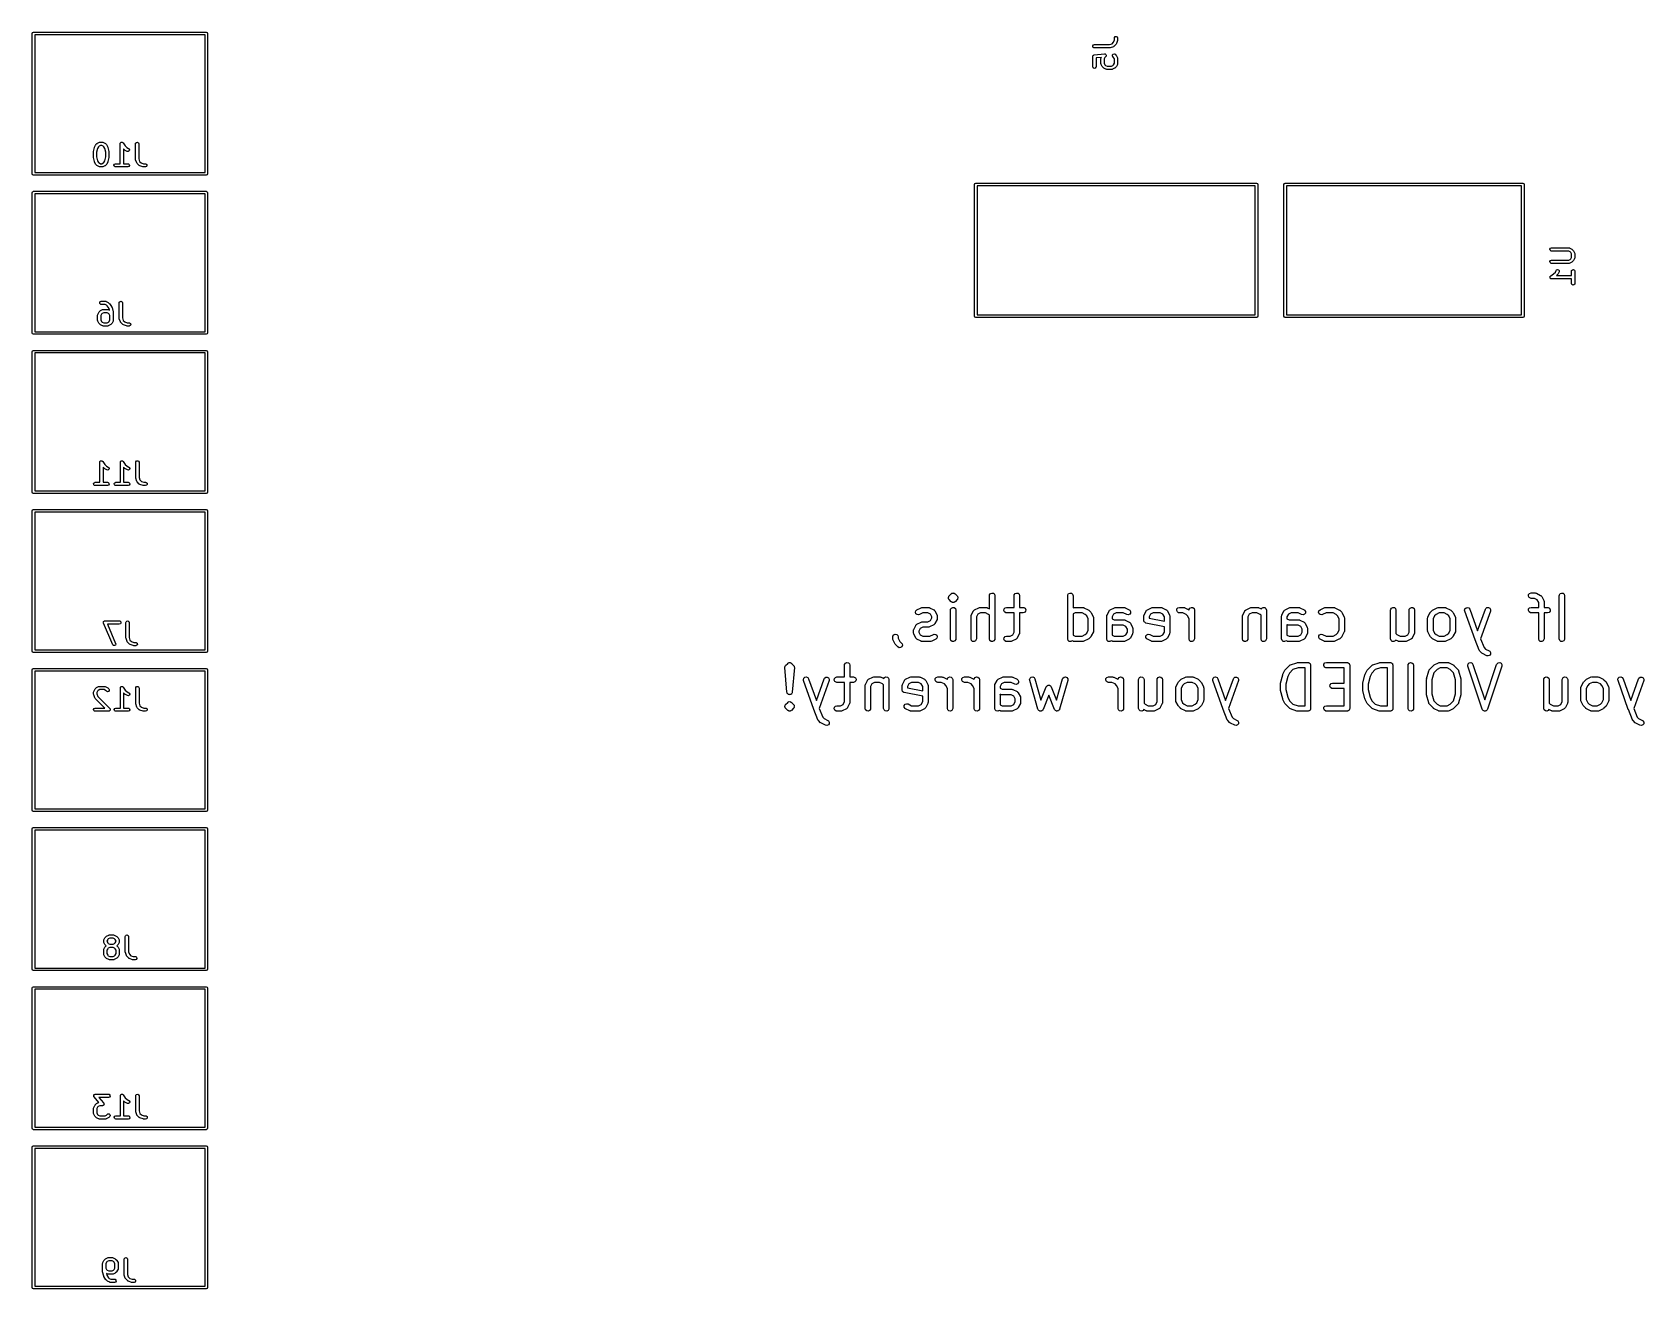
# Model space of a CAD drawing. Extents: x 102.7 to 177.3, y -116 to -57.8.
import ezdxf

# ---------------------------------------------------------------- set-up
doc = ezdxf.new("R2010")
doc.units = 0
doc.layers.add('BLACK', color=7, linetype='CONTINUOUS')

msp = doc.modelspace()

# ---------------------------------------------------------------- linework, layer by layer
at = {"layer": 'BLACK', "linetype": 'CONTINUOUS'}
for p, q in [((102.66, -57.86), (102.678, -57.8176)), ((102.66, -64.36), (102.66, -57.86)), ((102.678, -57.8176), (102.72, -57.8)), ((102.72, -57.8), (110.72, -57.8)), ((102.78, -57.92), (102.78, -64.3)), ((110.66, -57.92), (102.78, -57.92)), ((110.66, -64.3), (110.66, -57.92)), ((110.72, -57.8), (110.762, -57.8176)), ((110.762, -57.8176), (110.78, -57.86)), ((110.78, -57.86), (110.78, -64.36)), ((152.729, -58.2633), (152.767, -58.1488)), ((152.767, -58.0657), (152.772, -58.0401)), ((152.767, -58.1488), (152.767, -58.0657)), ((152.772, -58.0401), (152.805, -58.0008)), ((152.805, -58.0008), (152.855, -57.9919)), ((152.855, -57.9919), (152.9, -58.0175)), ((152.914, -58.1847), (152.866, -58.3275)), ((152.9, -58.0175), (152.917, -58.0657)), ((152.917, -58.161), (152.913, -58.183)), ((152.913, -58.183), (152.914, -58.1847)), ((152.917, -58.0657), (152.917, -58.161)), ((151.767, -58.9229), (151.768, -58.9189)), ((151.767, -59.399), (151.767, -58.9229)), ((151.768, -58.9172), (151.769, -58.9144)), ((151.768, -58.9189), (151.768, -58.9172)), ((151.769, -58.4336), (151.794, -58.3892)), ((151.777, -58.4842), (151.769, -58.4336)), ((151.769, -58.9144), (151.772, -58.8972)), ((151.772, -58.8972), (151.782, -58.885)), ((151.817, -58.5171), (151.777, -58.4842)), ((151.782, -58.885), (151.789, -58.8705)), ((151.789, -58.8705), (151.798, -58.8659)), ((151.794, -58.3892), (151.842, -58.3717)), ((151.798, -58.8659), (151.805, -58.8579)), ((151.805, -58.8579), (151.821, -58.8551)), ((151.842, -58.5217), (151.817, -58.5171)), ((151.821, -58.8551), (151.835, -58.8482)), ((151.835, -58.8482), (152.311, -58.8006)), ((151.842, -58.3717), (152.544, -58.3717)), ((152.557, -58.5217), (151.842, -58.5217)), ((152.311, -58.8006), (152.337, -58.8026)), ((152.372, -58.9283), (152.333, -58.9673)), ((152.337, -58.8026), (152.337, -58.8028)), ((152.337, -58.8028), (152.338, -58.8028)), ((152.338, -58.8028), (152.359, -58.8172)), ((152.359, -58.8172), (152.379, -58.8315)), ((152.383, -58.9046), (152.372, -58.9276)), ((152.372, -58.9276), (152.372, -58.9278)), ((152.372, -58.9278), (152.372, -58.9283)), ((152.379, -58.8315), (152.38, -58.8319)), ((152.38, -58.8319), (152.38, -58.8322)), ((152.38, -58.8322), (152.387, -58.8566)), ((152.393, -58.8818), (152.383, -58.9046)), ((152.387, -58.8566), (152.393, -58.8808)), ((152.393, -58.8808), (152.393, -58.8813)), ((152.393, -58.8813), (152.393, -58.8818)), ((152.544, -58.3717), (152.659, -58.3335)), ((152.558, -58.5211), (152.557, -58.5217)), ((152.58, -58.5178), (152.558, -58.5211)), ((152.723, -58.4702), (152.58, -58.5178)), ((152.659, -58.3335), (152.729, -58.2633)), ((152.675, -58.8558), (152.704, -58.8138)), ((152.679, -58.9069), (152.675, -58.8558)), ((152.694, -58.9283), (152.679, -58.9069)), ((152.733, -58.9673), (152.694, -58.9283)), ((152.704, -58.8138), (152.754, -58.8005)), ((152.727, -58.4674), (152.723, -58.4702)), ((152.731, -58.467), (152.727, -58.4674)), ((152.753, -58.4521), (152.731, -58.467)), ((152.848, -58.3568), (152.753, -58.4521)), ((152.754, -58.8005), (152.8, -58.8222)), ((152.8, -58.8222), (152.848, -58.8698)), ((152.85, -58.3528), (152.848, -58.3568)), ((152.848, -58.8698), (152.861, -58.8882)), ((152.854, -58.3504), (152.85, -58.3528)), ((152.866, -58.3275), (152.854, -58.3504)), ((152.861, -58.8882), (152.862, -58.8893)), ((152.862, -58.8893), (152.909, -58.9846)), ((151.785, -59.4473), (151.767, -59.399)), ((151.829, -59.4729), (151.785, -59.4473)), ((151.88, -59.464), (151.829, -59.4729)), ((151.913, -59.4247), (151.88, -59.464)), ((151.917, -59.399), (151.913, -59.4247)), ((152.166, -58.9659), (151.917, -58.9907)), ((151.917, -58.9907), (151.917, -59.399)), ((152.148, -59.0181), (152.153, -58.9924)), ((152.148, -59.2562), (152.148, -59.0181)), ((152.15, -59.2604), (152.148, -59.2562)), ((152.149, -59.2648), (152.15, -59.2604)), ((152.156, -59.2897), (152.149, -59.2648)), ((152.153, -58.9924), (152.156, -58.989)), ((152.156, -58.9846), (152.166, -58.9659)), ((152.156, -58.989), (152.156, -58.9846)), ((152.204, -59.385), (152.156, -59.2897)), ((152.205, -59.3861), (152.204, -59.385)), ((152.218, -59.4045), (152.205, -59.3861)), ((152.266, -59.4521), (152.218, -59.4045)), ((152.267, -59.4528), (152.266, -59.4521)), ((152.285, -59.4661), (152.267, -59.4528)), ((152.38, -59.5137), (152.285, -59.4661)), ((152.333, -58.9673), (152.298, -59.0358)), ((152.298, -59.0358), (152.298, -59.2385)), ((152.298, -59.2385), (152.333, -59.307)), ((152.333, -59.307), (152.363, -59.3374)), ((152.363, -59.3374), (152.432, -59.3717)), ((152.385, -59.5143), (152.38, -59.5137)), ((152.388, -59.5171), (152.385, -59.5143)), ((152.414, -59.5217), (152.388, -59.5171)), ((152.652, -59.5217), (152.414, -59.5217)), ((152.432, -59.3717), (152.634, -59.3717)), ((152.634, -59.3717), (152.703, -59.3374)), ((152.656, -59.5201), (152.652, -59.5217)), ((152.66, -59.5212), (152.656, -59.5201)), ((152.685, -59.5137), (152.66, -59.5212)), ((152.781, -59.4661), (152.685, -59.5137)), ((152.703, -59.3374), (152.733, -59.307)), ((152.767, -59.0358), (152.733, -58.9673)), ((152.733, -59.307), (152.767, -59.2385)), ((152.767, -59.2385), (152.767, -59.0358)), ((152.782, -59.4649), (152.781, -59.4661)), ((152.8, -59.4521), (152.782, -59.4649)), ((152.848, -59.4045), (152.8, -59.4521)), ((152.862, -59.385), (152.848, -59.403)), ((152.848, -59.403), (152.848, -59.4045)), ((152.909, -59.2897), (152.862, -59.385)), ((152.909, -58.9846), (152.917, -59.0095)), ((152.91, -59.2853), (152.909, -59.2897)), ((152.913, -59.2818), (152.91, -59.2853)), ((152.917, -59.2562), (152.913, -59.2818)), ((152.917, -59.0095), (152.916, -59.0139)), ((152.916, -59.0139), (152.917, -59.0181)), ((152.917, -59.0181), (152.917, -59.2562)), ((105.492, -63.3433), (105.495, -63.3286)), ((105.492, -63.5814), (105.492, -63.3433)), ((105.494, -63.3251), (105.542, -63.1347)), ((105.495, -63.3286), (105.494, -63.3251)), ((105.542, -63.1347), (105.547, -63.1228)), ((105.547, -63.1228), (105.548, -63.1193)), ((105.548, -63.1193), (105.595, -63.0241)), ((105.595, -63.0241), (105.609, -63.0061)), ((105.609, -63.0046), (105.657, -62.957)), ((105.609, -63.0061), (105.609, -63.0046)), ((105.686, -63.179), (105.642, -63.3526)), ((105.642, -63.3526), (105.642, -63.5722)), ((105.657, -62.957), (105.675, -62.9441)), ((105.675, -62.9441), (105.676, -62.9429)), ((105.676, -62.9429), (105.772, -62.8953)), ((105.724, -63.102), (105.686, -63.179)), ((105.754, -63.0716), (105.724, -63.102)), ((105.823, -63.0374), (105.754, -63.0716)), ((105.772, -62.8953), (105.797, -62.8879)), ((105.797, -62.8879), (105.801, -62.8889)), ((105.801, -62.8889), (105.805, -62.8874)), ((105.805, -62.8874), (105.9, -62.8874)), ((105.883, -63.0374), (105.823, -63.0374)), ((105.951, -63.0716), (105.883, -63.0374)), ((105.9, -62.8874), (105.926, -62.8919)), ((105.926, -62.8919), (105.93, -62.8948)), ((105.93, -62.8948), (105.934, -62.8953)), ((105.934, -62.8953), (106.029, -62.9429)), ((105.982, -63.102), (105.951, -63.0716)), ((106.02, -63.179), (105.982, -63.102)), ((106.064, -63.3526), (106.02, -63.179)), ((106.029, -62.9429), (106.047, -62.9563)), ((106.047, -62.9563), (106.049, -62.957)), ((106.049, -62.957), (106.096, -63.0046)), ((106.064, -63.5722), (106.064, -63.3526)), ((106.096, -63.0046), (106.109, -63.023)), ((106.109, -63.023), (106.11, -63.0241)), ((106.11, -63.0241), (106.158, -63.1193)), ((106.158, -63.1193), (106.162, -63.1317)), ((106.162, -63.1317), (106.164, -63.1347)), ((106.164, -63.1347), (106.211, -63.3251)), ((106.211, -63.3251), (106.212, -63.3401)), ((106.212, -63.3401), (106.214, -63.3433)), ((106.214, -63.3433), (106.214, -63.5814)), ((106.73, -62.9624), (106.735, -62.9367)), ((106.73, -63.8874), (106.73, -62.9624)), ((106.735, -62.9367), (106.738, -62.9334)), ((106.738, -62.9291), (106.754, -62.9141)), ((106.738, -62.9334), (106.738, -62.9291)), ((106.754, -62.9141), (106.768, -62.8974)), ((106.768, -62.8974), (106.772, -62.8967)), ((106.772, -62.8967), (106.775, -62.8937)), ((106.775, -62.8937), (106.797, -62.8923)), ((106.797, -62.8923), (106.818, -62.8885)), ((106.818, -62.8885), (106.822, -62.8907)), ((106.822, -62.8907), (106.826, -62.8904)), ((106.826, -62.8904), (106.844, -62.9033)), ((106.844, -62.9033), (106.863, -62.9142)), ((106.863, -62.9142), (106.864, -62.9182)), ((106.864, -62.9182), (106.868, -62.9208)), ((106.868, -62.9208), (106.959, -63.0575)), ((106.943, -63.2535), (106.88, -63.1911)), ((106.88, -63.1911), (106.88, -63.8874)), ((106.944, -63.2542), (106.943, -63.2535)), ((106.962, -63.2676), (106.944, -63.2542)), ((106.959, -63.0575), (107.04, -63.1388)), ((107.057, -63.3152), (106.962, -63.2676)), ((107.04, -63.1388), (107.124, -63.181)), ((107.108, -63.321), (107.057, -63.3152)), ((107.151, -63.2928), (107.108, -63.321)), ((107.124, -63.181), (107.145, -63.1965)), ((107.145, -63.1965), (107.166, -63.2436)), ((107.166, -63.2436), (107.151, -63.2928)), ((107.445, -62.9624), (107.449, -62.9367)), ((107.445, -63.6767), (107.445, -62.9624)), ((107.449, -62.9367), (107.482, -62.8974)), ((107.482, -62.8974), (107.533, -62.8885)), ((107.533, -62.8885), (107.577, -62.9142)), ((107.577, -62.9142), (107.595, -62.9624)), ((107.595, -62.9624), (107.595, -63.6645)), ((105.493, -63.5847), (105.492, -63.5814)), ((105.494, -63.5996), (105.493, -63.5847)), ((105.542, -63.7901), (105.494, -63.5996)), ((105.544, -63.793), (105.542, -63.7901)), ((105.548, -63.8054), (105.544, -63.793)), ((105.595, -63.9007), (105.548, -63.8054)), ((105.596, -63.9018), (105.595, -63.9007)), ((105.609, -63.9202), (105.596, -63.9018)), ((105.657, -63.9678), (105.609, -63.9202)), ((105.642, -63.5722), (105.686, -63.7457)), ((105.658, -63.9685), (105.657, -63.9678)), ((105.676, -63.9818), (105.658, -63.9685)), ((105.772, -64.0295), (105.676, -63.9818)), ((105.686, -63.7457), (105.724, -63.8227)), ((105.724, -63.8227), (105.754, -63.8531)), ((105.754, -63.8531), (105.823, -63.8874)), ((105.776, -64.03), (105.772, -64.0295)), ((105.78, -64.0329), (105.776, -64.03)), ((105.805, -64.0374), (105.78, -64.0329)), ((105.9, -64.0374), (105.805, -64.0374)), ((105.823, -63.8874), (105.883, -63.8874)), ((105.883, -63.8874), (105.951, -63.8531)), ((105.905, -64.0358), (105.9, -64.0374)), ((105.909, -64.0369), (105.905, -64.0358)), ((105.934, -64.0295), (105.909, -64.0369)), ((106.029, -63.9818), (105.934, -64.0295)), ((105.951, -63.8531), (105.982, -63.8227)), ((105.982, -63.8227), (106.02, -63.7457)), ((106.02, -63.7457), (106.064, -63.5722)), ((106.03, -63.9807), (106.029, -63.9818)), ((106.049, -63.9678), (106.03, -63.9807)), ((106.096, -63.9202), (106.049, -63.9678)), ((106.097, -63.9187), (106.096, -63.9202)), ((106.11, -63.9007), (106.097, -63.9187)), ((106.158, -63.8054), (106.11, -63.9007)), ((106.164, -63.7901), (106.158, -63.8019)), ((106.158, -63.8019), (106.158, -63.8054)), ((106.211, -63.5996), (106.164, -63.7901)), ((106.214, -63.5814), (106.211, -63.5962)), ((106.211, -63.5962), (106.211, -63.5996)), ((106.446, -63.9494), (106.471, -63.9049)), ((106.455, -63.9999), (106.446, -63.9494)), ((106.494, -64.0329), (106.455, -63.9999)), ((106.471, -63.9049), (106.52, -63.8874)), ((106.52, -64.0374), (106.494, -64.0329)), ((106.52, -63.8874), (106.73, -63.8874)), ((107.091, -64.0374), (106.52, -64.0374)), ((106.88, -63.8874), (107.091, -63.8874)), ((107.091, -63.8874), (107.117, -63.8919)), ((107.139, -64.0198), (107.091, -64.0374)), ((107.117, -63.8919), (107.156, -63.9249)), ((107.165, -63.9754), (107.139, -64.0198)), ((107.156, -63.9249), (107.165, -63.9754)), ((107.445, -63.6782), (107.445, -63.6767)), ((107.448, -63.7004), (107.445, -63.6782)), ((107.496, -63.8432), (107.448, -63.7004)), ((107.499, -63.8468), (107.496, -63.8432)), ((107.499, -63.8512), (107.499, -63.8468)), ((107.514, -63.8726), (107.499, -63.8512)), ((107.609, -63.9678), (107.514, -63.8726)), ((107.595, -63.6645), (107.633, -63.779)), ((107.613, -63.9697), (107.609, -63.9678)), ((107.616, -63.9735), (107.613, -63.9697)), ((107.639, -63.9859), (107.616, -63.9735)), ((107.633, -63.779), (107.703, -63.8492)), ((107.782, -64.0335), (107.639, -63.9859)), ((107.703, -63.8492), (107.817, -63.8874)), ((107.783, -64.0335), (107.782, -64.0335)), ((107.805, -64.0374), (107.783, -64.0335)), ((107.9, -64.0374), (107.805, -64.0374)), ((107.817, -63.8874), (107.9, -63.8874)), ((107.9, -63.8874), (107.926, -63.8919)), ((107.949, -64.0198), (107.9, -64.0374)), ((107.926, -63.8919), (107.965, -63.9249)), ((107.974, -63.9754), (107.949, -64.0198)), ((107.965, -63.9249), (107.974, -63.9754)), ((102.678, -64.4024), (102.66, -64.36)), ((102.72, -64.42), (102.678, -64.4024)), ((110.72, -64.42), (102.72, -64.42)), ((102.78, -64.3), (110.66, -64.3)), ((110.762, -64.4024), (110.72, -64.42)), ((110.78, -64.36), (110.762, -64.4024)), ((146.29, -64.85), (146.308, -64.8076)), ((146.29, -70.95), (146.29, -64.85)), ((146.308, -64.8076), (146.35, -64.79)), ((146.35, -64.79), (159.35, -64.79)), ((159.29, -64.91), (146.41, -64.91)), ((146.41, -64.91), (146.41, -70.89)), ((159.29, -70.89), (159.29, -64.91)), ((159.35, -64.79), (159.392, -64.8076)), ((159.392, -64.8076), (159.41, -64.85)), ((159.41, -64.85), (159.41, -70.95)), ((160.62, -64.85), (160.638, -64.8076)), ((160.62, -70.95), (160.62, -64.85)), ((160.638, -64.8076), (160.68, -64.79)), ((160.68, -64.79), (171.68, -64.79)), ((160.74, -64.91), (160.74, -70.89)), ((171.62, -64.91), (160.74, -64.91)), ((171.62, -70.89), (171.62, -64.91)), ((171.68, -64.79), (171.722, -64.8076)), ((171.722, -64.8076), (171.74, -64.85)), ((171.74, -64.85), (171.74, -70.95)), ((102.66, -65.2243), (102.678, -65.1819)), ((102.66, -71.7243), (102.66, -65.2243)), ((102.678, -65.1819), (102.72, -65.1643)), ((102.72, -65.1643), (110.72, -65.1643)), ((102.78, -65.2843), (102.78, -71.6643)), ((110.66, -65.2843), (102.78, -65.2843)), ((110.66, -71.6643), (110.66, -65.2843)), ((110.72, -65.1643), (110.762, -65.1819)), ((110.762, -65.1819), (110.78, -65.2243)), ((110.78, -65.2243), (110.78, -71.7243)), ((172.939, -67.8451), (172.964, -67.8006)), ((172.947, -67.8956), (172.939, -67.8451)), ((172.987, -67.9286), (172.947, -67.8956)), ((172.964, -67.8006), (173.012, -67.7831)), ((173.012, -67.7831), (173.822, -67.7831)), ((173.822, -67.7831), (173.848, -67.7876)), ((173.848, -67.7876), (173.851, -67.7905)), ((173.851, -67.7905), (173.855, -67.791)), ((173.855, -67.791), (173.951, -67.8386)), ((173.951, -67.8386), (173.969, -67.852)), ((173.969, -67.852), (173.97, -67.8527)), ((173.97, -67.8527), (174.018, -67.9003)), ((174.018, -67.9003), (174.031, -67.9187)), ((172.939, -68.4165), (172.964, -68.3721)), ((172.947, -68.467), (172.939, -68.4165)), ((172.987, -68.5), (172.947, -68.467)), ((172.964, -68.3721), (173.012, -68.3545)), ((173.012, -67.9331), (172.987, -67.9286)), ((173.012, -68.5045), (172.987, -68.5)), ((173.804, -67.9331), (173.012, -67.9331)), ((173.012, -68.3545), (173.804, -68.3545)), ((173.822, -68.5045), (173.012, -68.5045)), ((173.873, -67.9674), (173.804, -67.9331)), ((173.804, -68.3545), (173.873, -68.3203)), ((173.826, -68.503), (173.822, -68.5045)), ((173.83, -68.504), (173.826, -68.503)), ((173.855, -68.4966), (173.83, -68.504)), ((173.951, -68.449), (173.855, -68.4966)), ((173.903, -67.9978), (173.873, -67.9674)), ((173.873, -68.3203), (173.903, -68.2899)), ((173.937, -68.0663), (173.903, -67.9978)), ((173.903, -68.2899), (173.937, -68.2213)), ((173.937, -68.2213), (173.937, -68.0663)), ((173.952, -68.4478), (173.951, -68.449)), ((173.97, -68.4349), (173.952, -68.4478)), ((174.018, -68.3873), (173.97, -68.4349)), ((174.032, -68.3678), (174.018, -68.3858)), ((174.018, -68.3858), (174.018, -68.3873)), ((174.031, -67.9187), (174.032, -67.9198)), ((174.032, -67.9198), (174.079, -68.015)), ((174.079, -68.2726), (174.032, -68.3678)), ((174.079, -68.015), (174.087, -68.04)), ((174.08, -68.2681), (174.079, -68.2726)), ((174.083, -68.2647), (174.08, -68.2681)), ((174.087, -68.239), (174.083, -68.2647)), ((174.087, -68.04), (174.086, -68.0444)), ((174.086, -68.0444), (174.087, -68.0486)), ((174.087, -68.0486), (174.087, -68.239)), ((172.939, -69.1308), (172.941, -69.127)), ((172.942, -69.1522), (172.939, -69.1308)), ((172.94, -69.1227), (172.953, -69.1052)), ((172.941, -69.127), (172.94, -69.1227)), ((172.944, -69.1739), (172.942, -69.1522)), ((172.947, -69.1771), (172.944, -69.1739)), ((172.947, -69.1813), (172.947, -69.1771)), ((172.964, -69.1953), (172.947, -69.1813)), ((172.953, -69.1052), (172.964, -69.0864)), ((172.964, -69.0864), (172.968, -69.0849)), ((172.979, -69.211), (172.964, -69.1953)), ((172.968, -69.0849), (172.971, -69.0814)), ((172.971, -69.0814), (173.107, -68.9903)), ((172.983, -69.2115), (172.979, -69.211)), ((172.987, -69.2143), (172.983, -69.2115)), ((173.012, -69.2188), (172.987, -69.2143)), ((173.937, -69.2188), (173.012, -69.2188)), ((173.107, -68.9903), (173.189, -68.9089)), ((173.189, -68.9089), (173.231, -68.8246)), ((173.231, -68.8246), (173.247, -68.8036)), ((173.304, -69.0064), (173.241, -69.0688)), ((173.241, -69.0688), (173.937, -69.0688)), ((173.247, -68.8036), (173.294, -68.7832)), ((173.294, -68.7832), (173.343, -68.7979)), ((173.318, -68.9869), (173.304, -69.0049)), ((173.304, -69.0049), (173.304, -69.0064)), ((173.365, -68.8916), (173.318, -68.9869)), ((173.343, -68.7979), (173.371, -68.8407)), ((173.371, -68.8407), (173.365, -68.8916)), ((173.937, -68.8581), (173.942, -68.8324)), ((173.937, -69.0688), (173.937, -68.8581)), ((173.937, -69.4295), (173.937, -69.2188)), ((173.942, -68.8324), (173.975, -68.7931)), ((173.975, -68.7931), (174.025, -68.7842)), ((174.025, -68.7842), (174.07, -68.8099)), ((174.07, -68.8099), (174.087, -68.8581)), ((174.087, -68.8581), (174.087, -69.4295)), ((173.955, -69.4777), (173.937, -69.4295)), ((173.999, -69.5034), (173.955, -69.4777)), ((174.05, -69.4945), (173.999, -69.5034)), ((174.083, -69.4552), (174.05, -69.4945)), ((174.087, -69.4295), (174.083, -69.4552)), ((105.688, -70.8981), (105.693, -70.8724)), ((105.693, -70.8724), (105.696, -70.869)), ((105.696, -70.8646), (105.744, -70.7693)), ((105.696, -70.869), (105.696, -70.8646)), ((105.744, -70.7693), (105.757, -70.7513)), ((105.757, -70.7513), (105.758, -70.7498)), ((105.758, -70.7498), (105.806, -70.7022)), ((105.785, -70.3136), (105.81, -70.2692)), ((105.794, -70.3642), (105.785, -70.3136)), ((105.833, -70.3971), (105.794, -70.3642)), ((105.806, -70.7022), (105.824, -70.6893)), ((105.81, -70.2692), (105.859, -70.2517)), ((105.824, -70.6893), (105.825, -70.6882)), ((105.825, -70.6882), (105.92, -70.6405)), ((105.859, -70.4017), (105.833, -70.3971)), ((105.873, -70.8473), (105.838, -70.9158)), ((105.859, -70.2517), (106.049, -70.2517)), ((106.031, -70.4017), (105.859, -70.4017)), ((105.903, -70.8169), (105.873, -70.8473)), ((105.972, -70.7826), (105.903, -70.8169)), ((105.92, -70.6405), (105.945, -70.6331)), ((105.945, -70.6331), (105.95, -70.6342)), ((105.95, -70.6342), (105.954, -70.6326)), ((105.954, -70.6326), (106.144, -70.6326)), ((106.127, -70.7826), (105.972, -70.7826)), ((106.1, -70.4359), (106.031, -70.4017)), ((106.049, -70.2517), (106.075, -70.2562)), ((106.075, -70.2562), (106.078, -70.2591)), ((106.078, -70.2591), (106.083, -70.2596)), ((106.083, -70.2596), (106.178, -70.3072)), ((106.134, -70.4697), (106.1, -70.4359)), ((106.195, -70.8169), (106.127, -70.7826)), ((106.218, -70.5956), (106.134, -70.4697)), ((106.144, -70.6326), (106.17, -70.6371)), ((106.17, -70.6371), (106.173, -70.64)), ((106.173, -70.64), (106.178, -70.6405)), ((106.178, -70.3072), (106.196, -70.3206)), ((106.178, -70.6405), (106.236, -70.6697)), ((106.226, -70.8473), (106.195, -70.8169)), ((106.196, -70.3206), (106.197, -70.3213)), ((106.197, -70.3213), (106.245, -70.3689)), ((106.236, -70.6697), (106.218, -70.5956)), ((106.26, -70.9158), (106.226, -70.8473)), ((106.245, -70.3689), (106.251, -70.3782)), ((106.251, -70.3782), (106.254, -70.3803)), ((106.254, -70.3803), (106.35, -70.5232)), ((106.35, -70.5232), (106.36, -70.5462)), ((106.36, -70.5462), (106.36, -70.5466)), ((106.36, -70.5466), (106.408, -70.737)), ((106.408, -70.737), (106.409, -70.752)), ((106.409, -70.752), (106.41, -70.7552)), ((106.41, -70.7552), (106.41, -71.1362)), ((106.688, -70.3267), (106.693, -70.301)), ((106.688, -71.041), (106.688, -70.3267)), ((106.693, -70.301), (106.726, -70.2617)), ((106.726, -70.2617), (106.776, -70.2528)), ((106.776, -70.2528), (106.821, -70.2785)), ((106.821, -70.2785), (106.838, -70.3267)), ((106.838, -70.3267), (106.838, -71.0288)), ((105.688, -71.1362), (105.688, -70.8981)), ((105.69, -71.1404), (105.688, -71.1362)), ((105.689, -71.1448), (105.69, -71.1404)), ((105.696, -71.1697), (105.689, -71.1448)), ((105.744, -71.265), (105.696, -71.1697)), ((105.745, -71.2661), (105.744, -71.265)), ((105.758, -71.2845), (105.745, -71.2661)), ((105.806, -71.3321), (105.758, -71.2845)), ((105.807, -71.3328), (105.806, -71.3321)), ((105.825, -71.3461), (105.807, -71.3328)), ((105.92, -71.3937), (105.825, -71.3461)), ((105.838, -70.9158), (105.838, -71.1185)), ((105.838, -71.1185), (105.873, -71.187)), ((105.873, -71.187), (105.903, -71.2174)), ((105.903, -71.2174), (105.972, -71.2517)), ((105.925, -71.3943), (105.92, -71.3937)), ((105.928, -71.3971), (105.925, -71.3943)), ((105.954, -71.4017), (105.928, -71.3971)), ((106.144, -71.4017), (105.954, -71.4017)), ((105.972, -71.2517), (106.127, -71.2517)), ((106.127, -71.2517), (106.195, -71.2174)), ((106.148, -71.4001), (106.144, -71.4017)), ((106.153, -71.4012), (106.148, -71.4001)), ((106.178, -71.3937), (106.153, -71.4012)), ((106.273, -71.3461), (106.178, -71.3937)), ((106.195, -71.2174), (106.226, -71.187)), ((106.226, -71.187), (106.26, -71.1185)), ((106.26, -71.1185), (106.26, -70.9158)), ((106.274, -71.3449), (106.273, -71.3461)), ((106.293, -71.3321), (106.274, -71.3449)), ((106.34, -71.2845), (106.293, -71.3321)), ((106.341, -71.283), (106.34, -71.2845)), ((106.354, -71.265), (106.341, -71.283)), ((106.402, -71.1697), (106.354, -71.265)), ((106.405, -71.1618), (106.402, -71.1653)), ((106.402, -71.1653), (106.402, -71.1697)), ((106.41, -71.1362), (106.405, -71.1618)), ((106.689, -71.0425), (106.688, -71.041)), ((106.692, -71.0647), (106.689, -71.0425)), ((106.74, -71.2075), (106.692, -71.0647)), ((106.743, -71.211), (106.74, -71.2075)), ((106.743, -71.2155), (106.743, -71.211)), ((106.758, -71.2368), (106.743, -71.2155)), ((106.853, -71.3321), (106.758, -71.2368)), ((106.838, -71.0288), (106.877, -71.1433)), ((106.857, -71.334), (106.853, -71.3321)), ((106.86, -71.3378), (106.857, -71.334)), ((106.882, -71.3502), (106.86, -71.3378)), ((106.877, -71.1433), (106.947, -71.2135)), ((107.025, -71.3978), (106.882, -71.3502)), ((106.947, -71.2135), (107.061, -71.2517)), ((107.027, -71.3978), (107.025, -71.3978)), ((107.049, -71.4017), (107.027, -71.3978)), ((107.144, -71.4017), (107.049, -71.4017)), ((107.061, -71.2517), (107.144, -71.2517)), ((107.144, -71.2517), (107.17, -71.2562)), ((107.192, -71.3841), (107.144, -71.4017)), ((107.17, -71.2562), (107.209, -71.2892)), ((107.218, -71.3397), (107.192, -71.3841)), ((107.209, -71.2892), (107.218, -71.3397)), ((146.308, -70.9924), (146.29, -70.95)), ((146.35, -71.01), (146.308, -70.9924)), ((159.35, -71.01), (146.35, -71.01)), ((146.41, -70.89), (159.29, -70.89)), ((159.392, -70.9924), (159.35, -71.01)), ((159.41, -70.95), (159.392, -70.9924)), ((160.638, -70.9924), (160.62, -70.95)), ((160.68, -71.01), (160.638, -70.9924)), ((171.68, -71.01), (160.68, -71.01)), ((160.74, -70.89), (171.62, -70.89)), ((171.722, -70.9924), (171.68, -71.01)), ((171.74, -70.95), (171.722, -70.9924)), ((102.678, -71.7667), (102.66, -71.7243)), ((102.72, -71.7843), (102.678, -71.7667)), ((110.72, -71.7843), (102.72, -71.7843)), ((102.78, -71.6643), (110.66, -71.6643)), ((110.762, -71.7667), (110.72, -71.7843)), ((110.78, -71.7243), (110.762, -71.7667)), ((102.66, -72.5886), (102.678, -72.5461)), ((102.66, -79.0886), (102.66, -72.5886)), ((102.678, -72.5461), (102.72, -72.5286)), ((102.72, -72.5286), (110.72, -72.5286)), ((102.78, -72.6486), (102.78, -79.0286)), ((110.66, -72.6486), (102.78, -72.6486)), ((110.66, -79.0286), (110.66, -72.6486)), ((110.72, -72.5286), (110.762, -72.5461)), ((110.762, -72.5461), (110.78, -72.5886)), ((110.78, -72.5886), (110.78, -79.0886)), ((105.788, -77.7109), (105.792, -77.6853)), ((105.788, -78.6359), (105.788, -77.7109)), ((105.792, -77.6853), (105.795, -77.682)), ((105.795, -77.682), (105.796, -77.6777)), ((105.796, -77.6777), (105.811, -77.6627)), ((105.811, -77.6627), (105.825, -77.646)), ((105.825, -77.646), (105.83, -77.6452)), ((105.83, -77.6452), (105.833, -77.6423)), ((105.833, -77.6423), (105.854, -77.6409)), ((105.854, -77.6409), (105.876, -77.6371)), ((105.876, -77.6371), (105.88, -77.6392)), ((105.88, -77.6392), (105.884, -77.639)), ((105.884, -77.639), (105.901, -77.6519)), ((105.901, -77.6519), (105.92, -77.6627)), ((105.92, -77.6627), (105.922, -77.6668)), ((105.922, -77.6668), (105.925, -77.6693)), ((105.925, -77.6693), (106.016, -77.806)), ((106, -78.0021), (105.938, -77.9396)), ((105.938, -77.9396), (105.938, -78.6359)), ((106.002, -78.0028), (106, -78.0021)), ((106.02, -78.0161), (106.002, -78.0028)), ((106.016, -77.806), (106.098, -77.8874)), ((106.115, -78.0637), (106.02, -78.0161)), ((106.098, -77.8874), (106.182, -77.9296)), ((106.166, -78.0696), (106.115, -78.0637)), ((106.209, -78.0413), (106.166, -78.0696)), ((106.182, -77.9296), (106.203, -77.9451)), ((106.203, -77.9451), (106.223, -77.9922)), ((106.223, -77.9922), (106.209, -78.0413)), ((106.74, -77.7109), (106.745, -77.6853)), ((106.74, -78.6359), (106.74, -77.7109)), ((106.745, -77.6853), (106.748, -77.682)), ((106.748, -77.6777), (106.764, -77.6627)), ((106.748, -77.682), (106.748, -77.6777)), ((106.764, -77.6627), (106.778, -77.646)), ((106.778, -77.646), (106.782, -77.6452)), ((106.782, -77.6452), (106.785, -77.6423)), ((106.785, -77.6423), (106.807, -77.6409)), ((106.807, -77.6409), (106.828, -77.6371)), ((106.828, -77.6371), (106.832, -77.6392)), ((106.832, -77.6392), (106.836, -77.639)), ((106.836, -77.639), (106.854, -77.6519)), ((106.854, -77.6519), (106.873, -77.6627)), ((106.873, -77.6627), (106.874, -77.6668)), ((106.874, -77.6668), (106.878, -77.6693)), ((106.878, -77.6693), (106.969, -77.806)), ((106.953, -78.0021), (106.89, -77.9396)), ((106.89, -77.9396), (106.89, -78.6359)), ((106.954, -78.0028), (106.953, -78.0021)), ((106.972, -78.0161), (106.954, -78.0028)), ((106.969, -77.806), (107.05, -77.8874)), ((107.067, -78.0637), (106.972, -78.0161)), ((107.05, -77.8874), (107.134, -77.9296)), ((107.118, -78.0696), (107.067, -78.0637)), ((107.161, -78.0413), (107.118, -78.0696)), ((107.134, -77.9296), (107.155, -77.9451)), ((107.155, -77.9451), (107.176, -77.9922)), ((107.176, -77.9922), (107.161, -78.0413)), ((107.455, -77.7109), (107.459, -77.6853)), ((107.455, -78.4252), (107.455, -77.7109)), ((107.459, -77.6853), (107.492, -77.646)), ((107.492, -77.646), (107.543, -77.6371)), ((107.543, -77.6371), (107.587, -77.6627)), ((107.587, -77.6627), (107.605, -77.7109)), ((107.605, -77.7109), (107.605, -78.4131)), ((102.678, -79.131), (102.66, -79.0886)), ((102.78, -79.0286), (110.66, -79.0286)), ((105.503, -78.6979), (105.529, -78.6535)), ((105.512, -78.7484), (105.503, -78.6979)), ((105.551, -78.7814), (105.512, -78.7484)), ((105.529, -78.6535), (105.577, -78.6359)), ((105.577, -78.7859), (105.551, -78.7814)), ((105.577, -78.6359), (105.788, -78.6359)), ((106.149, -78.7859), (105.577, -78.7859)), ((105.938, -78.6359), (106.149, -78.6359)), ((106.149, -78.6359), (106.174, -78.6405)), ((106.197, -78.7684), (106.149, -78.7859)), ((106.174, -78.6405), (106.214, -78.6735)), ((106.222, -78.724), (106.197, -78.7684)), ((106.214, -78.6735), (106.222, -78.724)), ((106.456, -78.6979), (106.481, -78.6535)), ((106.465, -78.7484), (106.456, -78.6979)), ((106.504, -78.7814), (106.465, -78.7484)), ((106.481, -78.6535), (106.53, -78.6359)), ((106.53, -78.7859), (106.504, -78.7814)), ((106.53, -78.6359), (106.74, -78.6359)), ((107.101, -78.7859), (106.53, -78.7859)), ((106.89, -78.6359), (107.101, -78.6359)), ((107.101, -78.6359), (107.127, -78.6405)), ((107.149, -78.7684), (107.101, -78.7859)), ((107.127, -78.6405), (107.166, -78.6735)), ((107.175, -78.724), (107.149, -78.7684)), ((107.166, -78.6735), (107.175, -78.724)), ((107.455, -78.4268), (107.455, -78.4252)), ((107.458, -78.449), (107.455, -78.4268)), ((107.506, -78.5918), (107.458, -78.449)), ((107.509, -78.5953), (107.506, -78.5918)), ((107.509, -78.5998), (107.509, -78.5953)), ((107.524, -78.6211), (107.509, -78.5998)), ((107.619, -78.7164), (107.524, -78.6211)), ((107.605, -78.4131), (107.643, -78.5276)), ((107.623, -78.7183), (107.619, -78.7164)), ((107.626, -78.7221), (107.623, -78.7183)), ((107.649, -78.7345), (107.626, -78.7221)), ((107.643, -78.5276), (107.713, -78.5978)), ((107.792, -78.7821), (107.649, -78.7345)), ((107.713, -78.5978), (107.827, -78.6359)), ((107.793, -78.7821), (107.792, -78.7821)), ((107.815, -78.7859), (107.793, -78.7821)), ((107.91, -78.7859), (107.815, -78.7859)), ((107.827, -78.6359), (107.91, -78.6359)), ((107.91, -78.6359), (107.936, -78.6405)), ((107.959, -78.7684), (107.91, -78.7859)), ((107.936, -78.6405), (107.975, -78.6735)), ((107.984, -78.724), (107.959, -78.7684)), ((107.975, -78.6735), (107.984, -78.724)), ((110.78, -79.0886), (110.762, -79.131)), ((102.72, -79.1486), (102.678, -79.131)), ((110.72, -79.1486), (102.72, -79.1486)), ((110.762, -79.131), (110.72, -79.1486)), ((102.66, -79.9529), (102.678, -79.9104)), ((102.66, -86.4529), (102.66, -79.9529)), ((102.678, -79.9104), (102.72, -79.8929)), ((102.72, -79.8929), (110.72, -79.8929)), ((102.78, -80.0129), (102.78, -86.3929)), ((110.66, -80.0129), (102.78, -80.0129)), ((110.66, -86.3929), (110.66, -80.0129)), ((110.72, -79.8929), (110.762, -79.9104)), ((110.762, -79.9104), (110.78, -79.9529)), ((110.78, -79.9529), (110.78, -86.4529)), ((145.082, -83.9708), (145.085, -83.9624)), ((145.088, -83.9969), (145.082, -83.9708)), ((145.085, -83.9534), (145.098, -83.9299)), ((145.085, -83.9624), (145.085, -83.9534)), ((145.09, -84.0236), (145.088, -83.9969)), ((145.095, -84.0308), (145.09, -84.0236)), ((145.097, -84.0396), (145.095, -84.0308)), ((145.119, -84.0684), (145.097, -84.0396)), ((145.098, -83.9299), (145.107, -83.9049)), ((145.107, -83.9049), (145.114, -83.8995)), ((145.114, -83.8995), (145.119, -83.8916)), ((145.119, -83.8916), (145.214, -83.7964)), ((145.214, -84.1636), (145.119, -84.0684)), ((145.214, -83.7964), (145.219, -83.7925)), ((145.222, -84.168), (145.214, -84.1636)), ((145.219, -83.7925), (145.22, -83.7901)), ((145.22, -83.7901), (145.225, -83.7882)), ((145.227, -84.1752), (145.222, -84.168)), ((145.225, -83.7882), (145.242, -83.7749)), ((145.24, -84.18), (145.227, -84.1752)), ((145.25, -84.1889), (145.24, -84.18)), ((145.242, -83.7749), (145.251, -83.773)), ((145.264, -84.1908), (145.25, -84.1889)), ((145.251, -83.773), (145.259, -83.7676)), ((145.259, -83.7676), (145.272, -83.7666)), ((145.276, -84.1974), (145.264, -84.1908)), ((145.272, -83.7666), (145.285, -83.761)), ((145.285, -84.1967), (145.276, -84.1974)), ((145.285, -83.761), (145.298, -83.763)), ((145.293, -84.1999), (145.285, -84.1967)), ((145.306, -84.197), (145.293, -84.1999)), ((145.298, -83.763), (145.311, -83.7601)), ((145.32, -84.199), (145.306, -84.197)), ((145.311, -83.7601), (145.32, -83.7633)), ((145.32, -83.7633), (145.329, -83.7626)), ((145.332, -84.1934), (145.32, -84.199)), ((145.329, -83.7626), (145.341, -83.7692)), ((145.346, -84.1924), (145.332, -84.1934)), ((145.341, -83.7692), (145.354, -83.7711)), ((145.353, -84.187), (145.346, -84.1924)), ((145.362, -84.1851), (145.353, -84.187)), ((145.354, -83.7711), (145.364, -83.78)), ((145.38, -84.1718), (145.362, -84.1851)), ((145.364, -83.78), (145.377, -83.7848)), ((145.377, -83.7848), (145.383, -83.792)), ((145.384, -84.1699), (145.38, -84.1718)), ((145.383, -83.792), (145.391, -83.7964)), ((145.385, -84.1675), (145.384, -84.1699)), ((145.391, -84.1636), (145.385, -84.1675)), ((145.391, -83.7964), (145.486, -83.8916)), ((145.486, -84.0684), (145.391, -84.1636)), ((145.486, -83.8916), (145.507, -83.9204)), ((145.49, -84.0605), (145.486, -84.0684)), ((145.497, -84.0551), (145.49, -84.0605)), ((145.507, -84.0301), (145.497, -84.0551)), ((145.507, -83.9204), (145.509, -83.9292)), ((145.52, -84.0066), (145.507, -84.0301)), ((145.509, -83.9292), (145.515, -83.9364)), ((145.515, -83.9364), (145.516, -83.9631)), ((145.516, -83.9631), (145.522, -83.9892)), ((145.522, -83.9892), (145.519, -83.9976)), ((145.519, -83.9976), (145.52, -84.0066)), ((146.987, -83.8848), (146.992, -83.8493)), ((146.987, -84.492), (146.987, -83.8848)), ((146.992, -83.8493), (147.03, -83.7901)), ((147.03, -83.7901), (147.094, -83.761)), ((147.094, -83.761), (147.164, -83.7711)), ((147.164, -83.7711), (147.217, -83.8172)), ((147.217, -83.8172), (147.237, -83.8848)), ((147.237, -83.8848), (147.237, -85.8848)), ((148.13, -83.8848), (148.135, -83.8493)), ((148.13, -84.4264), (148.13, -83.8848)), ((148.135, -83.8493), (148.173, -83.7901)), ((148.173, -83.7901), (148.237, -83.761)), ((148.237, -83.761), (148.307, -83.7711)), ((148.307, -83.7711), (148.36, -83.8172)), ((148.36, -83.8172), (148.38, -83.8848)), ((148.38, -83.8848), (148.38, -84.4264)), ((150.606, -83.8848), (150.611, -83.8493)), ((150.606, -85.8848), (150.606, -83.8848)), ((150.611, -83.8493), (150.649, -83.7901)), ((150.649, -83.7901), (150.713, -83.761)), ((150.713, -83.761), (150.783, -83.7711)), ((150.783, -83.7711), (150.836, -83.8172)), ((150.836, -83.8172), (150.856, -83.8848)), ((150.856, -83.8848), (150.856, -84.4444)), ((171.94, -83.9024), (171.95, -83.8327)), ((171.969, -83.9664), (171.94, -83.9024)), ((171.95, -83.8327), (171.997, -83.7796)), ((172.029, -84.0046), (171.969, -83.9664)), ((171.997, -83.7796), (172.064, -83.7598)), ((172.064, -84.0098), (172.029, -84.0046)), ((172.064, -83.7598), (172.255, -83.7598)), ((172.225, -84.0098), (172.064, -84.0098)), ((172.352, -84.0732), (172.225, -84.0098)), ((172.255, -83.7598), (172.29, -83.7649)), ((172.29, -83.7649), (172.299, -83.771)), ((172.299, -83.771), (172.31, -83.773)), ((172.31, -83.773), (172.501, -83.8682)), ((172.415, -84.2), (172.352, -84.0732)), ((172.415, -84.4264), (172.415, -84.2)), ((172.501, -83.8682), (172.506, -83.8719)), ((172.506, -83.8719), (172.509, -83.8726)), ((172.509, -83.8726), (172.512, -83.8759)), ((172.512, -83.8759), (172.53, -83.8887)), ((172.53, -83.8887), (172.542, -83.9078)), ((172.542, -83.9078), (172.557, -83.9241)), ((172.557, -83.9241), (172.652, -84.1146)), ((172.652, -84.1146), (172.663, -84.1486)), ((172.663, -84.1486), (172.662, -84.1597)), ((172.662, -84.1597), (172.665, -84.1705)), ((172.665, -84.1705), (172.665, -84.4264)), ((173.368, -83.8848), (173.373, -83.8493)), ((173.368, -85.8848), (173.368, -83.8848)), ((173.373, -83.8493), (173.411, -83.7901)), ((173.411, -83.7901), (173.475, -83.761)), ((173.475, -83.761), (173.545, -83.7711)), ((173.545, -83.7711), (173.598, -83.8172)), ((173.598, -83.8172), (173.618, -83.8848)), ((173.618, -83.8848), (173.618, -85.8848)), ((105.973, -85.0755), (105.978, -85.0678)), ((105.978, -85.0678), (105.994, -85.0618)), ((105.994, -85.0618), (106.009, -85.0522)), ((106.009, -85.0522), (106.017, -85.0533)), ((106.017, -85.0533), (106.026, -85.0502)), ((106.026, -85.0502), (106.692, -85.0502)), ((106.692, -85.0502), (106.718, -85.0548)), ((106.718, -85.0548), (106.757, -85.0877)), ((107.003, -85.0996), (107.036, -85.0603)), ((107.036, -85.0603), (107.086, -85.0514)), ((107.086, -85.0514), (107.131, -85.077)), ((143.558, -84.651), (143.576, -84.5828)), ((143.58, -84.7178), (143.558, -84.651)), ((143.576, -84.5828), (143.627, -84.5349)), ((143.635, -84.762), (143.58, -84.7178)), ((143.627, -84.5349), (143.818, -84.4396)), ((143.705, -84.7697), (143.635, -84.762)), ((143.739, -84.7585), (143.705, -84.7697)), ((143.903, -84.6764), (143.739, -84.7585)), ((143.818, -84.4396), (143.852, -84.4284)), ((143.852, -84.4284), (143.863, -84.4296)), ((143.863, -84.4296), (143.874, -84.4264)), ((143.874, -84.4264), (144.159, -84.4264)), ((144.13, -84.6764), (143.903, -84.6764)), ((144.257, -84.7398), (144.13, -84.6764)), ((144.13, -85.0931), (144.257, -85.0297)), ((144.159, -84.4264), (144.195, -84.4316)), ((144.195, -84.4316), (144.204, -84.4376)), ((144.204, -84.4376), (144.215, -84.4396)), ((144.215, -84.4396), (144.406, -84.5349)), ((144.32, -84.8666), (144.257, -84.7398)), ((144.257, -85.0297), (144.32, -84.9029)), ((144.32, -84.9029), (144.32, -84.8666)), ((144.406, -84.5349), (144.411, -84.5385)), ((144.411, -84.5385), (144.414, -84.5392)), ((144.414, -84.5392), (144.417, -84.5426)), ((144.417, -84.5426), (144.435, -84.5553)), ((144.435, -84.5553), (144.446, -84.5745)), ((144.446, -84.5745), (144.462, -84.5908)), ((144.462, -84.5908), (144.557, -84.7812)), ((144.557, -84.9883), (144.462, -85.1788)), ((144.557, -84.7812), (144.568, -84.8153)), ((144.559, -84.9773), (144.557, -84.9883)), ((144.565, -84.9679), (144.559, -84.9773)), ((144.57, -84.9324), (144.565, -84.9679)), ((144.568, -84.8153), (144.567, -84.8264)), ((144.567, -84.8264), (144.57, -84.8371)), ((144.57, -84.8371), (144.57, -84.9324)), ((145.177, -84.5514), (145.182, -84.5159)), ((145.177, -85.8848), (145.177, -84.5514)), ((145.182, -84.5159), (145.22, -84.4568)), ((145.22, -84.4568), (145.285, -84.4277)), ((145.285, -84.4277), (145.354, -84.4378)), ((145.354, -84.4378), (145.407, -84.4839)), ((145.407, -84.4839), (145.427, -84.5514)), ((145.427, -84.5514), (145.427, -85.8848)), ((146.13, -84.8371), (146.135, -84.8016)), ((146.13, -85.8848), (146.13, -84.8371)), ((146.135, -84.8016), (146.141, -84.7922)), ((146.141, -84.7922), (146.143, -84.7812)), ((146.143, -84.7812), (146.238, -84.5908)), ((146.238, -84.5908), (146.242, -84.5855)), ((146.242, -84.5828), (146.246, -84.5797)), ((146.242, -84.5855), (146.242, -84.5828)), ((146.246, -84.5797), (146.258, -84.5613)), ((146.258, -84.5613), (146.278, -84.55)), ((146.278, -84.55), (146.294, -84.5349)), ((146.294, -84.5349), (146.484, -84.4396)), ((146.443, -84.7398), (146.38, -84.8666)), ((146.38, -84.8666), (146.38, -85.8848)), ((146.57, -84.6764), (146.443, -84.7398)), ((146.484, -84.4396), (146.518, -84.4284)), ((146.518, -84.4284), (146.53, -84.4296)), ((146.53, -84.4296), (146.54, -84.4264)), ((146.54, -84.4264), (146.826, -84.4264)), ((146.796, -84.6764), (146.57, -84.6764)), ((146.942, -84.7494), (146.796, -84.6764)), ((146.826, -84.4264), (146.861, -84.4316)), ((146.861, -84.4316), (146.871, -84.4376)), ((146.871, -84.4376), (146.882, -84.4396)), ((146.882, -84.4396), (146.987, -84.492)), ((146.987, -84.7937), (146.942, -84.7494)), ((146.987, -85.8848), (146.987, -84.7937)), ((147.655, -84.569), (147.665, -84.4994)), ((147.684, -84.6331), (147.655, -84.569)), ((147.665, -84.4994), (147.711, -84.4462)), ((147.743, -84.6713), (147.684, -84.6331)), ((147.711, -84.4462), (147.778, -84.4264)), ((147.778, -84.6764), (147.743, -84.6713)), ((147.778, -84.4264), (148.13, -84.4264)), ((148.13, -84.6764), (147.778, -84.6764)), ((148.13, -85.5695), (148.13, -84.6764)), ((148.38, -84.4264), (148.54, -84.4264)), ((148.54, -84.6764), (148.38, -84.6764)), ((148.38, -84.6764), (148.38, -85.599)), ((148.54, -84.4264), (148.576, -84.4316)), ((148.608, -84.6566), (148.54, -84.6764)), ((148.576, -84.4316), (148.635, -84.4697)), ((148.654, -84.6035), (148.608, -84.6566)), ((148.635, -84.4697), (148.664, -84.5338)), ((148.664, -84.5338), (148.654, -84.6035)), ((150.856, -84.4444), (150.865, -84.4396)), ((150.951, -84.6764), (150.856, -84.7239)), ((150.856, -84.7239), (150.856, -85.7123)), ((150.865, -84.4396), (150.899, -84.4284)), ((150.899, -84.4284), (150.91, -84.4296)), ((150.91, -84.4296), (150.921, -84.4264)), ((150.921, -84.4264), (151.302, -84.4264)), ((151.273, -84.6764), (150.951, -84.6764)), ((151.419, -84.7494), (151.273, -84.6764)), ((151.302, -84.4264), (151.338, -84.4316)), ((151.338, -84.4316), (151.347, -84.4376)), ((151.347, -84.4376), (151.358, -84.4396)), ((151.358, -84.4396), (151.549, -84.5349)), ((151.485, -84.8159), (151.419, -84.7494)), ((151.558, -84.9619), (151.485, -84.8159)), ((151.549, -84.5349), (151.578, -84.5553)), ((151.558, -85.4743), (151.558, -84.9619)), ((151.578, -84.5553), (151.579, -84.5572)), ((151.579, -84.5572), (151.581, -84.5583)), ((151.581, -84.5583), (151.676, -84.6535)), ((151.676, -84.6535), (151.698, -84.6823)), ((151.698, -84.6823), (151.698, -84.6844)), ((151.698, -84.6844), (151.7, -84.686)), ((151.7, -84.686), (151.795, -84.8765)), ((151.795, -84.8765), (151.806, -84.9105)), ((151.806, -84.9105), (151.805, -84.9216)), ((151.805, -84.9216), (151.808, -84.9324)), ((151.808, -84.9324), (151.808, -85.5038)), ((152.415, -84.8371), (152.42, -84.8016)), ((152.415, -85.8848), (152.415, -84.8371)), ((152.42, -84.8016), (152.426, -84.7922)), ((152.426, -84.7922), (152.428, -84.7812)), ((152.428, -84.7812), (152.524, -84.5908)), ((152.524, -84.5908), (152.527, -84.5855)), ((152.527, -84.5855), (152.528, -84.5828)), ((152.528, -84.5828), (152.531, -84.5797)), ((152.531, -84.5797), (152.544, -84.5613)), ((152.544, -84.5613), (152.563, -84.55)), ((152.563, -84.55), (152.58, -84.5349)), ((152.58, -84.5349), (152.77, -84.4396)), ((152.729, -84.7398), (152.665, -84.8666)), ((152.665, -84.8666), (152.665, -84.9504)), ((152.665, -84.9504), (152.76, -84.9979)), ((152.855, -84.6764), (152.729, -84.7398)), ((152.76, -84.9979), (153.207, -84.9979)), ((152.77, -84.4396), (152.804, -84.4284)), ((152.804, -84.4284), (152.815, -84.4296)), ((152.815, -84.4296), (152.826, -84.4264)), ((152.826, -84.4264), (153.207, -84.4264)), ((153.177, -84.6764), (152.855, -84.6764)), ((153.341, -84.7585), (153.177, -84.6764)), ((153.207, -84.4264), (153.242, -84.4316)), ((153.207, -84.9979), (153.242, -85.003)), ((153.242, -84.4316), (153.252, -84.4376)), ((153.242, -85.003), (153.252, -85.0091)), ((153.252, -84.4376), (153.263, -84.4396)), ((153.252, -85.0091), (153.263, -85.0111)), ((153.263, -84.4396), (153.453, -84.5349)), ((153.263, -85.0111), (153.453, -85.1063)), ((153.411, -84.7709), (153.341, -84.7585)), ((153.476, -84.744), (153.411, -84.7709)), ((153.453, -84.5349), (153.483, -84.5553)), ((153.516, -84.6863), (153.476, -84.744)), ((153.483, -84.5553), (153.519, -84.6159)), ((153.519, -84.6159), (153.516, -84.6863)), ((154.13, -84.8371), (154.135, -84.8016)), ((154.13, -85.0276), (154.13, -84.8371)), ((154.138, -85.0582), (154.13, -85.0276)), ((154.135, -84.8016), (154.141, -84.7922)), ((154.146, -85.0892), (154.138, -85.0582)), ((154.141, -84.7922), (154.143, -84.7812)), ((154.143, -84.7812), (154.238, -84.5908)), ((154.238, -84.5908), (154.242, -84.5855)), ((154.242, -84.5828), (154.246, -84.5797)), ((154.242, -84.5855), (154.242, -84.5828)), ((154.246, -84.5797), (154.258, -84.5613)), ((154.258, -84.5613), (154.278, -84.55)), ((154.278, -84.55), (154.294, -84.5349)), ((154.294, -84.5349), (154.484, -84.4396)), ((154.443, -84.7398), (154.38, -84.8666)), ((154.38, -84.8666), (154.38, -84.9251)), ((154.38, -84.9251), (155.082, -85.0656)), ((154.57, -84.6764), (154.443, -84.7398)), ((154.484, -84.4396), (154.518, -84.4284)), ((154.518, -84.4284), (154.53, -84.4296)), ((154.53, -84.4296), (154.54, -84.4264)), ((154.54, -84.4264), (154.921, -84.4264)), ((154.892, -84.6764), (154.57, -84.6764)), ((155.018, -84.7398), (154.892, -84.6764)), ((154.921, -84.4264), (154.957, -84.4316)), ((154.957, -84.4316), (154.966, -84.4376)), ((154.966, -84.4376), (154.977, -84.4396)), ((154.977, -84.4396), (155.168, -84.5349)), ((155.082, -84.8666), (155.018, -84.7398)), ((155.082, -85.0656), (155.082, -84.8666)), ((155.168, -84.5349), (155.173, -84.5385)), ((155.173, -84.5385), (155.176, -84.5392)), ((155.176, -84.5392), (155.179, -84.5426)), ((155.179, -84.5426), (155.197, -84.5553)), ((155.197, -84.5553), (155.208, -84.5745)), ((155.208, -84.5745), (155.223, -84.5908)), ((155.223, -84.5908), (155.319, -84.7812)), ((155.319, -84.7812), (155.33, -84.8153)), ((155.33, -84.8153), (155.329, -84.8264)), ((155.329, -84.8264), (155.332, -84.8371)), ((155.332, -84.8371), (155.332, -85.599)), ((155.655, -84.569), (155.665, -84.4994)), ((155.684, -84.6331), (155.655, -84.569)), ((155.665, -84.4994), (155.711, -84.4462)), ((155.743, -84.6713), (155.684, -84.6331)), ((155.711, -84.4462), (155.778, -84.4264)), ((155.778, -84.6764), (155.743, -84.6713)), ((155.778, -84.4264), (155.969, -84.4264)), ((155.939, -84.6764), (155.778, -84.6764)), ((156.085, -84.7494), (155.939, -84.6764)), ((155.969, -84.4264), (156.004, -84.4316)), ((156.004, -84.4316), (156.014, -84.4376)), ((156.014, -84.4376), (156.025, -84.4396)), ((156.025, -84.4396), (156.215, -84.5349)), ((156.152, -84.8159), (156.085, -84.7494)), ((156.225, -84.9619), (156.152, -84.8159)), ((156.215, -84.5349), (156.226, -84.5424)), ((156.225, -85.8848), (156.225, -84.9619)), ((156.226, -84.5424), (156.23, -84.5159)), ((156.23, -84.5159), (156.268, -84.4568)), ((156.268, -84.4568), (156.332, -84.4277)), ((156.332, -84.4277), (156.402, -84.4378)), ((156.402, -84.4378), (156.455, -84.4839)), ((156.455, -84.4839), (156.475, -84.5514)), ((156.475, -84.5514), (156.475, -85.8848)), ((158.701, -84.8371), (158.706, -84.8016)), ((158.701, -85.8848), (158.701, -84.8371)), ((158.706, -84.8016), (158.712, -84.7922)), ((158.712, -84.7922), (158.714, -84.7812)), ((158.714, -84.7812), (158.809, -84.5908)), ((158.809, -84.5908), (158.813, -84.5855)), ((158.813, -84.5855), (158.814, -84.5828)), ((158.814, -84.5828), (158.817, -84.5797)), ((158.817, -84.5797), (158.83, -84.5613)), ((158.83, -84.5613), (158.849, -84.55)), ((158.849, -84.55), (158.865, -84.5349)), ((158.865, -84.5349), (159.056, -84.4396)), ((159.014, -84.7398), (158.951, -84.8666)), ((158.951, -84.8666), (158.951, -85.8848)), ((159.141, -84.6764), (159.014, -84.7398)), ((159.056, -84.4396), (159.09, -84.4284)), ((159.09, -84.4284), (159.101, -84.4296)), ((159.101, -84.4296), (159.112, -84.4264)), ((159.112, -84.4264), (159.397, -84.4264)), ((159.368, -84.6764), (159.141, -84.6764)), ((159.514, -84.7494), (159.368, -84.6764)), ((159.397, -84.4264), (159.433, -84.4316)), ((159.433, -84.4316), (159.442, -84.4376)), ((159.442, -84.4376), (159.453, -84.4396)), ((159.453, -84.4396), (159.574, -84.4998)), ((159.558, -84.7937), (159.514, -84.7494)), ((159.558, -85.8848), (159.558, -84.7937)), ((159.574, -84.4998), (159.601, -84.4568)), ((159.601, -84.4568), (159.665, -84.4277)), ((159.665, -84.4277), (159.735, -84.4378)), ((159.735, -84.4378), (159.788, -84.4839)), ((159.788, -84.4839), (159.808, -84.5514)), ((159.808, -84.5514), (159.808, -85.8848)), ((160.51, -84.8371), (160.516, -84.8016)), ((160.51, -85.8848), (160.51, -84.8371)), ((160.516, -84.8016), (160.522, -84.7922)), ((160.522, -84.7922), (160.524, -84.7812)), ((160.524, -84.7812), (160.619, -84.5908)), ((160.619, -84.5908), (160.623, -84.5855)), ((160.623, -84.5828), (160.627, -84.5797)), ((160.623, -84.5855), (160.623, -84.5828)), ((160.627, -84.5797), (160.639, -84.5613)), ((160.639, -84.5613), (160.659, -84.55)), ((160.659, -84.55), (160.675, -84.5349)), ((160.675, -84.5349), (160.865, -84.4396)), ((160.824, -84.7398), (160.76, -84.8666)), ((160.76, -84.8666), (160.76, -84.9504)), ((160.76, -84.9504), (160.855, -84.9979)), ((160.951, -84.6764), (160.824, -84.7398)), ((160.855, -84.9979), (161.302, -84.9979)), ((160.865, -84.4396), (160.899, -84.4284)), ((160.899, -84.4284), (160.91, -84.4296)), ((160.91, -84.4296), (160.921, -84.4264)), ((160.921, -84.4264), (161.302, -84.4264)), ((161.273, -84.6764), (160.951, -84.6764)), ((161.437, -84.7585), (161.273, -84.6764)), ((161.302, -84.4264), (161.338, -84.4316)), ((161.302, -84.9979), (161.338, -85.003)), ((161.338, -84.4316), (161.347, -84.4376)), ((161.338, -85.003), (161.347, -85.0091)), ((161.347, -84.4376), (161.358, -84.4396)), ((161.347, -85.0091), (161.358, -85.0111)), ((161.358, -84.4396), (161.549, -84.5349)), ((161.358, -85.0111), (161.549, -85.1063)), ((161.506, -84.7709), (161.437, -84.7585)), ((161.571, -84.744), (161.506, -84.7709)), ((161.549, -84.5349), (161.578, -84.5553)), ((161.611, -84.6863), (161.571, -84.744)), ((161.578, -84.5553), (161.614, -84.6159)), ((161.614, -84.6159), (161.611, -84.6863)), ((162.225, -84.651), (162.242, -84.5828)), ((162.247, -84.7178), (162.225, -84.651)), ((162.242, -84.5828), (162.294, -84.5349)), ((162.302, -84.762), (162.247, -84.7178)), ((162.294, -84.5349), (162.484, -84.4396)), ((162.372, -84.7697), (162.302, -84.762)), ((162.406, -84.7585), (162.372, -84.7697)), ((162.57, -84.6764), (162.406, -84.7585)), ((162.484, -84.4396), (162.518, -84.4284)), ((162.518, -84.4284), (162.53, -84.4296)), ((162.53, -84.4296), (162.54, -84.4264)), ((162.54, -84.4264), (162.921, -84.4264)), ((162.892, -84.6764), (162.57, -84.6764)), ((163.038, -84.7494), (162.892, -84.6764)), ((162.921, -84.4264), (162.957, -84.4316)), ((162.957, -84.4316), (162.966, -84.4376)), ((162.966, -84.4376), (162.977, -84.4396)), ((162.977, -84.4396), (163.168, -84.5349)), ((163.104, -84.8159), (163.038, -84.7494)), ((163.177, -84.9619), (163.104, -84.8159)), ((163.168, -84.5349), (163.197, -84.5553)), ((163.177, -85.4743), (163.177, -84.9619)), ((163.197, -84.5553), (163.198, -84.5572)), ((163.198, -84.5572), (163.2, -84.5583)), ((163.2, -84.5583), (163.295, -84.6535)), ((163.295, -84.6535), (163.317, -84.6823)), ((163.317, -84.6823), (163.317, -84.6844)), ((163.317, -84.6844), (163.319, -84.686)), ((163.319, -84.686), (163.414, -84.8765)), ((163.414, -84.8765), (163.425, -84.9105)), ((163.425, -84.9105), (163.424, -84.9216)), ((163.424, -84.9216), (163.427, -84.9324)), ((163.427, -84.9324), (163.427, -85.5038)), ((165.558, -84.5514), (165.563, -84.5159)), ((165.558, -85.8848), (165.558, -84.5514)), ((165.563, -84.5159), (165.601, -84.4568)), ((165.601, -84.4568), (165.665, -84.4277)), ((165.665, -84.4277), (165.735, -84.4378)), ((165.735, -84.4378), (165.788, -84.4839)), ((165.788, -84.4839), (165.808, -84.5514)), ((165.808, -84.5514), (165.808, -85.6425)), ((166.415, -84.5514), (166.42, -84.5159)), ((166.415, -85.5695), (166.415, -84.5514)), ((166.42, -84.5159), (166.459, -84.4568)), ((166.459, -84.4568), (166.523, -84.4277)), ((166.523, -84.4277), (166.592, -84.4378)), ((166.592, -84.4378), (166.645, -84.4839)), ((166.645, -84.4839), (166.665, -84.5514)), ((166.665, -84.5514), (166.665, -85.599)), ((167.272, -84.9324), (167.278, -84.8969)), ((167.272, -85.5038), (167.272, -84.9324)), ((167.278, -84.8969), (167.284, -84.8875)), ((167.284, -84.8875), (167.286, -84.8765)), ((167.286, -84.8765), (167.381, -84.686)), ((167.381, -84.686), (167.401, -84.6565)), ((167.401, -84.6565), (167.403, -84.6554)), ((167.403, -84.6554), (167.404, -84.6535)), ((167.404, -84.6535), (167.499, -84.5583)), ((167.499, -84.5583), (167.528, -84.5368)), ((167.595, -84.8159), (167.522, -84.9619)), ((167.522, -84.9619), (167.522, -85.4743)), ((167.528, -84.5368), (167.53, -84.5364)), ((167.53, -84.5364), (167.532, -84.5349)), ((167.532, -84.5349), (167.722, -84.4396)), ((167.662, -84.7494), (167.595, -84.8159)), ((167.808, -84.6764), (167.662, -84.7494)), ((167.722, -84.4396), (167.756, -84.4284)), ((167.756, -84.4284), (167.768, -84.4296)), ((167.768, -84.4296), (167.778, -84.4264)), ((167.778, -84.4264), (168.064, -84.4264)), ((168.035, -84.6764), (167.808, -84.6764)), ((168.18, -84.7494), (168.035, -84.6764)), ((168.064, -84.4264), (168.1, -84.4316)), ((168.1, -84.4316), (168.109, -84.4376)), ((168.109, -84.4376), (168.12, -84.4396)), ((168.12, -84.4396), (168.31, -84.5349)), ((168.247, -84.816), (168.18, -84.7494)), ((168.32, -84.9619), (168.247, -84.816)), ((168.31, -84.5349), (168.34, -84.5553)), ((168.32, -85.4743), (168.32, -84.9619)), ((168.34, -84.5553), (168.341, -84.5572)), ((168.341, -84.5572), (168.343, -84.5583)), ((168.343, -84.5583), (168.438, -84.6535)), ((168.438, -84.6535), (168.46, -84.6823)), ((168.46, -84.6823), (168.46, -84.6844)), ((168.46, -84.6844), (168.462, -84.686)), ((168.462, -84.686), (168.557, -84.8765)), ((168.557, -84.8765), (168.568, -84.9105)), ((168.568, -84.9105), (168.567, -84.9216)), ((168.567, -84.9216), (168.57, -84.9324)), ((168.57, -84.9324), (168.57, -85.5038)), ((168.987, -84.5583), (169.003, -84.4898)), ((168.994, -84.5935), (168.987, -84.5583)), ((169.47, -85.9268), (168.994, -84.5935)), ((169.003, -84.4898), (169.053, -84.4408)), ((169.053, -84.4408), (169.122, -84.4269)), ((169.122, -84.4269), (169.188, -84.4525)), ((169.188, -84.4525), (169.229, -84.5094)), ((169.229, -84.5094), (169.588, -85.5131)), ((169.588, -85.5131), (169.946, -84.5094)), ((170.182, -84.5935), (169.721, -85.8823)), ((169.946, -84.5094), (169.963, -84.4777)), ((169.963, -84.4777), (170.019, -84.4348)), ((170.019, -84.4348), (170.089, -84.429)), ((170.089, -84.429), (170.151, -84.4619)), ((170.151, -84.4619), (170.186, -84.5232)), ((170.186, -84.5232), (170.182, -84.5935)), ((171.94, -84.569), (171.95, -84.4994)), ((171.969, -84.6331), (171.94, -84.569)), ((171.95, -84.4994), (171.997, -84.4462)), ((172.029, -84.6713), (171.969, -84.6331)), ((171.997, -84.4462), (172.064, -84.4264)), ((172.064, -84.6764), (172.029, -84.6713)), ((172.064, -84.4264), (172.415, -84.4264)), ((172.415, -84.6764), (172.064, -84.6764)), ((172.415, -85.8848), (172.415, -84.6764)), ((172.665, -84.4264), (172.826, -84.4264)), ((172.826, -84.6764), (172.665, -84.6764)), ((172.665, -84.6764), (172.665, -85.8848)), ((172.826, -84.4264), (172.861, -84.4316)), ((172.893, -84.6566), (172.826, -84.6764)), ((172.861, -84.4316), (172.921, -84.4697)), ((172.94, -84.6035), (172.893, -84.6566)), ((172.921, -84.4697), (172.95, -84.5338)), ((172.95, -84.5338), (172.94, -84.6035)), ((105.951, -85.1294), (105.953, -85.1209)), ((105.957, -85.1548), (105.951, -85.1294)), ((105.952, -85.1122), (105.961, -85.0971)), ((105.953, -85.1209), (105.952, -85.1122)), ((106.385, -86.1548), (105.957, -85.1548)), ((105.961, -85.0971), (105.966, -85.0803)), ((105.966, -85.0803), (105.973, -85.0755)), ((106.692, -85.2002), (106.139, -85.2002)), ((106.139, -85.2002), (106.523, -86.0957)), ((106.741, -85.1827), (106.692, -85.2002)), ((106.766, -85.1383), (106.741, -85.1827)), ((106.757, -85.0877), (106.766, -85.1383)), ((106.998, -85.1252), (107.003, -85.0996)), ((106.998, -85.8395), (106.998, -85.1252)), ((107.131, -85.077), (107.148, -85.1252)), ((107.148, -85.1252), (107.148, -85.8274)), ((142.51, -85.7895), (142.516, -85.754)), ((142.51, -85.8848), (142.51, -85.7895)), ((142.516, -85.754), (142.554, -85.6949)), ((142.554, -85.6949), (142.618, -85.6658)), ((142.618, -85.6658), (142.688, -85.6759)), ((142.688, -85.6759), (142.741, -85.722)), ((142.741, -85.722), (142.76, -85.7895)), ((142.76, -85.7895), (142.76, -85.8553)), ((143.463, -85.5038), (143.468, -85.4683)), ((143.463, -85.599), (143.463, -85.5038)), ((143.466, -85.6098), (143.463, -85.599)), ((143.465, -85.6209), (143.466, -85.6098)), ((143.476, -85.6549), (143.465, -85.6209)), ((143.468, -85.4683), (143.474, -85.4589)), ((143.474, -85.4589), (143.476, -85.4479)), ((143.476, -85.4479), (143.571, -85.2574)), ((143.571, -85.8454), (143.476, -85.6549)), ((143.571, -85.2574), (143.575, -85.2522)), ((143.575, -85.2522), (143.576, -85.2494)), ((143.576, -85.2494), (143.579, -85.2463)), ((143.579, -85.2463), (143.592, -85.228)), ((143.592, -85.228), (143.611, -85.2167)), ((143.611, -85.2167), (143.627, -85.2015)), ((143.627, -85.2015), (143.818, -85.1063)), ((143.776, -85.4065), (143.713, -85.5333)), ((143.713, -85.5333), (143.713, -85.5695)), ((143.713, -85.5695), (143.776, -85.6964)), ((143.903, -85.3431), (143.776, -85.4065)), ((143.776, -85.6964), (143.903, -85.7598)), ((143.818, -85.1063), (143.852, -85.095)), ((143.852, -85.095), (143.863, -85.0962)), ((143.863, -85.0962), (143.874, -85.0931)), ((143.874, -85.0931), (144.13, -85.0931)), ((144.159, -85.3431), (143.903, -85.3431)), ((143.903, -85.7598), (144.225, -85.7598)), ((144.17, -85.3399), (144.159, -85.3431)), ((144.181, -85.3412), (144.17, -85.3399)), ((144.215, -85.3299), (144.181, -85.3412)), ((144.406, -85.2347), (144.215, -85.3299)), ((144.225, -85.7598), (144.389, -85.6777)), ((144.389, -85.6777), (144.423, -85.6664)), ((144.422, -85.2195), (144.406, -85.2347)), ((144.441, -85.2082), (144.422, -85.2195)), ((144.423, -85.6664), (144.493, -85.6742)), ((144.454, -85.1899), (144.441, -85.2082)), ((144.457, -85.1867), (144.454, -85.1899)), ((144.458, -85.184), (144.457, -85.1867)), ((144.462, -85.1788), (144.458, -85.184)), ((144.493, -85.6742), (144.548, -85.7184)), ((144.548, -85.7184), (144.57, -85.7852)), ((144.57, -85.7852), (144.552, -85.8534)), ((147.665, -85.8327), (147.711, -85.7796)), ((147.711, -85.7796), (147.778, -85.7598)), ((147.778, -85.7598), (147.939, -85.7598)), ((147.939, -85.7598), (148.066, -85.6964)), ((148.066, -85.6964), (148.13, -85.5695)), ((148.366, -85.6549), (148.271, -85.8454)), ((148.368, -85.6439), (148.366, -85.6549)), ((148.374, -85.6345), (148.368, -85.6439)), ((148.38, -85.599), (148.374, -85.6345)), ((150.856, -85.7123), (150.951, -85.7598)), ((150.951, -85.7598), (151.273, -85.7598)), ((151.273, -85.7598), (151.419, -85.6868)), ((151.419, -85.6868), (151.485, -85.6202)), ((151.485, -85.6202), (151.558, -85.4743)), ((151.676, -85.7827), (151.581, -85.8779)), ((151.677, -85.7808), (151.676, -85.7827)), ((151.679, -85.7796), (151.677, -85.7808)), ((151.7, -85.7502), (151.679, -85.7796)), ((151.795, -85.5597), (151.7, -85.7502)), ((151.797, -85.5487), (151.795, -85.5597)), ((151.803, -85.5393), (151.797, -85.5487)), ((151.808, -85.5038), (151.803, -85.5393)), ((152.675, -85.2347), (152.665, -85.2299)), ((152.665, -85.2299), (152.665, -85.7123)), ((152.665, -85.7123), (152.76, -85.7598)), ((152.686, -85.2366), (152.675, -85.2347)), ((152.695, -85.2427), (152.686, -85.2366)), ((152.731, -85.2479), (152.695, -85.2427)), ((153.177, -85.2479), (152.731, -85.2479)), ((152.76, -85.7598), (153.177, -85.7598)), ((153.304, -85.3113), (153.177, -85.2479)), ((153.177, -85.7598), (153.304, -85.6964)), ((153.368, -85.4381), (153.304, -85.3113)), ((153.304, -85.6964), (153.368, -85.5695)), ((153.368, -85.5695), (153.368, -85.4381)), ((153.453, -85.1063), (153.459, -85.11)), ((153.459, -85.11), (153.461, -85.1107)), ((153.461, -85.1107), (153.464, -85.114)), ((153.464, -85.114), (153.483, -85.1268)), ((153.483, -85.1268), (153.494, -85.1459)), ((153.494, -85.1459), (153.509, -85.1622)), ((153.509, -85.1622), (153.604, -85.3527)), ((153.604, -85.6549), (153.509, -85.8454)), ((153.604, -85.3527), (153.616, -85.3867)), ((153.606, -85.6439), (153.604, -85.6549)), ((153.612, -85.6345), (153.606, -85.6439)), ((153.618, -85.599), (153.612, -85.6345)), ((153.616, -85.3867), (153.614, -85.3978)), ((153.614, -85.3978), (153.618, -85.4086)), ((153.618, -85.4086), (153.618, -85.599)), ((154.148, -85.0917), (154.146, -85.0892)), ((154.149, -85.0951), (154.148, -85.0917)), ((154.173, -85.116), (154.149, -85.0951)), ((154.196, -85.1382), (154.173, -85.116)), ((154.201, -85.1398), (154.196, -85.1382)), ((154.202, -85.1413), (154.201, -85.1398)), ((154.207, -85.1419), (154.202, -85.1413)), ((154.23, -85.1502), (154.207, -85.1419)), ((154.229, -85.8203), (154.231, -85.7499)), ((155.082, -85.3206), (154.23, -85.1502)), ((154.231, -85.7499), (154.271, -85.6922)), ((154.271, -85.6922), (154.336, -85.6652)), ((154.336, -85.6652), (154.406, -85.6777)), ((154.406, -85.6777), (154.57, -85.7598)), ((154.57, -85.7598), (154.892, -85.7598)), ((154.892, -85.7598), (155.018, -85.6964)), ((155.018, -85.6964), (155.082, -85.5695)), ((155.082, -85.5695), (155.082, -85.3206)), ((155.319, -85.6549), (155.223, -85.8454)), ((155.321, -85.6439), (155.319, -85.6549)), ((155.327, -85.6345), (155.321, -85.6439)), ((155.332, -85.599), (155.327, -85.6345)), ((160.77, -85.2347), (160.76, -85.2299)), ((160.76, -85.2299), (160.76, -85.7123)), ((160.76, -85.7123), (160.855, -85.7598)), ((160.781, -85.2366), (160.77, -85.2347)), ((160.79, -85.2427), (160.781, -85.2366)), ((160.826, -85.2479), (160.79, -85.2427)), ((161.273, -85.2479), (160.826, -85.2479)), ((160.855, -85.7598), (161.273, -85.7598)), ((161.399, -85.3113), (161.273, -85.2479)), ((161.273, -85.7598), (161.399, -85.6964)), ((161.463, -85.4381), (161.399, -85.3113)), ((161.399, -85.6964), (161.463, -85.5695)), ((161.463, -85.5695), (161.463, -85.4381)), ((161.549, -85.1063), (161.554, -85.11)), ((161.554, -85.11), (161.557, -85.1107)), ((161.557, -85.1107), (161.56, -85.114)), ((161.56, -85.114), (161.578, -85.1268)), ((161.578, -85.1268), (161.589, -85.1459)), ((161.589, -85.1459), (161.604, -85.1622)), ((161.604, -85.1622), (161.7, -85.3527)), ((161.7, -85.6549), (161.604, -85.8454)), ((161.7, -85.3527), (161.711, -85.3867)), ((161.702, -85.6439), (161.7, -85.6549)), ((161.708, -85.6345), (161.702, -85.6439)), ((161.713, -85.599), (161.708, -85.6345)), ((161.711, -85.3867), (161.71, -85.3978)), ((161.71, -85.3978), (161.713, -85.4086)), ((161.713, -85.4086), (161.713, -85.599)), ((162.229, -85.8203), (162.231, -85.7499)), ((162.231, -85.7499), (162.271, -85.6922)), ((162.271, -85.6922), (162.336, -85.6652)), ((162.336, -85.6652), (162.406, -85.6777)), ((162.406, -85.6777), (162.57, -85.7598)), ((162.57, -85.7598), (162.892, -85.7598)), ((162.892, -85.7598), (163.038, -85.6868)), ((163.038, -85.6868), (163.104, -85.6202)), ((163.104, -85.6202), (163.177, -85.4743)), ((163.295, -85.7827), (163.2, -85.8779)), ((163.296, -85.7808), (163.295, -85.7827)), ((163.298, -85.7796), (163.296, -85.7808)), ((163.319, -85.7502), (163.298, -85.7796)), ((163.414, -85.5597), (163.319, -85.7502)), ((163.416, -85.5487), (163.414, -85.5597)), ((163.422, -85.5393), (163.416, -85.5487)), ((163.427, -85.5038), (163.422, -85.5393)), ((165.808, -85.6425), (165.852, -85.6868)), ((165.852, -85.6868), (165.998, -85.7598)), ((165.998, -85.7598), (166.225, -85.7598)), ((166.225, -85.7598), (166.352, -85.6964)), ((166.352, -85.6964), (166.415, -85.5695)), ((166.652, -85.6549), (166.557, -85.8454)), ((166.654, -85.6439), (166.652, -85.6549)), ((166.66, -85.6345), (166.654, -85.6439)), ((166.665, -85.599), (166.66, -85.6345)), ((167.276, -85.5145), (167.272, -85.5038)), ((167.274, -85.5257), (167.276, -85.5145)), ((167.286, -85.5597), (167.274, -85.5257)), ((167.381, -85.7502), (167.286, -85.5597)), ((167.382, -85.7518), (167.381, -85.7502)), ((167.383, -85.7539), (167.382, -85.7518)), ((167.404, -85.7827), (167.383, -85.7539)), ((167.499, -85.8779), (167.404, -85.7827)), ((167.522, -85.4743), (167.595, -85.6202)), ((167.595, -85.6202), (167.662, -85.6868)), ((167.662, -85.6868), (167.808, -85.7598)), ((167.808, -85.7598), (168.035, -85.7598)), ((168.035, -85.7598), (168.18, -85.6868)), ((168.18, -85.6868), (168.247, -85.6202)), ((168.247, -85.6202), (168.32, -85.4743)), ((168.438, -85.7827), (168.343, -85.8779)), ((168.439, -85.7808), (168.438, -85.7827)), ((168.441, -85.7796), (168.439, -85.7808)), ((168.462, -85.7502), (168.441, -85.7796)), ((168.557, -85.5597), (168.462, -85.7502)), ((168.559, -85.5487), (168.557, -85.5597)), ((168.565, -85.5393), (168.559, -85.5487)), ((168.57, -85.5038), (168.565, -85.5393)), ((102.678, -86.4953), (102.66, -86.4529)), ((102.72, -86.5129), (102.678, -86.4953)), ((110.72, -86.5129), (102.72, -86.5129)), ((102.78, -86.3929), (110.66, -86.3929)), ((106.42, -86.1922), (106.385, -86.1548)), ((106.471, -86.1983), (106.42, -86.1922)), ((106.514, -86.1702), (106.471, -86.1983)), ((106.529, -86.121), (106.514, -86.1702)), ((106.523, -86.0957), (106.529, -86.121)), ((106.999, -85.8411), (106.998, -85.8395)), ((107.002, -85.8632), (106.999, -85.8411)), ((107.05, -86.0061), (107.002, -85.8632)), ((107.053, -86.0096), (107.05, -86.0061)), ((107.053, -86.0141), (107.053, -86.0096)), ((107.068, -86.0354), (107.053, -86.0141)), ((107.163, -86.1306), (107.068, -86.0354)), ((107.148, -85.8274), (107.187, -85.9419)), ((107.167, -86.1325), (107.163, -86.1306)), ((107.17, -86.1364), (107.167, -86.1325)), ((107.192, -86.1488), (107.17, -86.1364)), ((107.187, -85.9419), (107.257, -86.0121)), ((107.335, -86.1964), (107.192, -86.1488)), ((107.257, -86.0121), (107.371, -86.0502)), ((107.337, -86.1963), (107.335, -86.1964)), ((107.359, -86.2002), (107.337, -86.1963)), ((107.454, -86.2002), (107.359, -86.2002)), ((107.371, -86.0502), (107.454, -86.0502)), ((107.454, -86.0502), (107.48, -86.0548)), ((107.502, -86.1827), (107.454, -86.2002)), ((107.48, -86.0548), (107.519, -86.0877)), ((107.528, -86.1383), (107.502, -86.1827)), ((107.519, -86.0877), (107.528, -86.1383)), ((110.762, -86.4953), (110.72, -86.5129)), ((110.78, -86.4529), (110.762, -86.4953)), ((142.514, -85.8955), (142.51, -85.8848)), ((142.512, -85.9066), (142.514, -85.8955)), ((142.524, -85.9407), (142.512, -85.9066)), ((142.619, -86.1311), (142.524, -85.9407)), ((142.62, -86.1327), (142.619, -86.1311)), ((142.621, -86.1349), (142.62, -86.1327)), ((142.642, -86.1636), (142.621, -86.1349)), ((142.738, -86.2589), (142.642, -86.1636)), ((142.799, -86.2926), (142.738, -86.2589)), ((142.76, -85.8553), (142.833, -86.0012)), ((142.87, -86.2876), (142.799, -86.2926)), ((142.833, -86.0012), (142.914, -86.0821)), ((142.926, -86.2455), (142.87, -86.2876)), ((142.914, -86.0821), (142.936, -86.1108)), ((142.951, -86.1796), (142.926, -86.2455)), ((142.936, -86.1108), (142.951, -86.1796)), ((143.586, -85.8617), (143.571, -85.8454)), ((143.598, -85.8808), (143.586, -85.8617)), ((143.616, -85.8936), (143.598, -85.8808)), ((143.619, -85.897), (143.616, -85.8936)), ((143.622, -85.8977), (143.619, -85.897)), ((143.627, -85.9013), (143.622, -85.8977)), ((143.818, -85.9966), (143.627, -85.9013)), ((143.829, -85.9985), (143.818, -85.9966)), ((143.838, -86.0046), (143.829, -85.9985)), ((143.874, -86.0098), (143.838, -86.0046)), ((144.255, -86.0098), (143.874, -86.0098)), ((144.265, -86.0066), (144.255, -86.0098)), ((144.276, -86.0078), (144.265, -86.0066)), ((144.31, -85.9966), (144.276, -86.0078)), ((144.501, -85.9013), (144.31, -85.9966)), ((144.552, -85.8534), (144.501, -85.9013)), ((145.197, -85.9523), (145.177, -85.8848)), ((145.25, -85.9984), (145.197, -85.9523)), ((145.32, -86.0085), (145.25, -85.9984)), ((145.384, -85.9794), (145.32, -86.0085)), ((145.422, -85.9203), (145.384, -85.9794)), ((145.427, -85.8848), (145.422, -85.9203)), ((146.149, -85.9523), (146.13, -85.8848)), ((146.202, -85.9984), (146.149, -85.9523)), ((146.272, -86.0085), (146.202, -85.9984)), ((146.336, -85.9794), (146.272, -86.0085)), ((146.374, -85.9203), (146.336, -85.9794)), ((146.38, -85.8848), (146.374, -85.9203)), ((147.006, -85.9523), (146.987, -85.8848)), ((147.06, -85.9984), (147.006, -85.9523)), ((147.129, -86.0085), (147.06, -85.9984)), ((147.193, -85.9794), (147.129, -86.0085)), ((147.232, -85.9203), (147.193, -85.9794)), ((147.237, -85.8848), (147.232, -85.9203)), ((147.655, -85.9024), (147.665, -85.8327)), ((147.684, -85.9664), (147.655, -85.9024)), ((147.743, -86.0046), (147.684, -85.9664)), ((147.778, -86.0098), (147.743, -86.0046)), ((147.969, -86.0098), (147.778, -86.0098)), ((147.98, -86.0066), (147.969, -86.0098)), ((147.991, -86.0078), (147.98, -86.0066)), ((148.025, -85.9966), (147.991, -86.0078)), ((148.215, -85.9013), (148.025, -85.9966)), ((148.231, -85.8862), (148.215, -85.9013)), ((148.251, -85.8749), (148.231, -85.8862)), ((148.263, -85.8565), (148.251, -85.8749)), ((148.267, -85.8534), (148.263, -85.8565)), ((148.271, -85.8454), (148.267, -85.8507)), ((148.267, -85.8507), (148.267, -85.8534)), ((150.626, -85.9523), (150.606, -85.8848)), ((150.679, -85.9984), (150.626, -85.9523)), ((150.748, -86.0085), (150.679, -85.9984)), ((150.812, -85.9794), (150.748, -86.0085)), ((150.817, -85.9724), (150.812, -85.9794)), ((150.865, -85.9966), (150.817, -85.9724)), ((150.876, -85.9985), (150.865, -85.9966)), ((150.886, -86.0046), (150.876, -85.9985)), ((150.921, -86.0098), (150.886, -86.0046)), ((151.302, -86.0098), (150.921, -86.0098)), ((151.313, -86.0066), (151.302, -86.0098)), ((151.324, -86.0078), (151.313, -86.0066)), ((151.358, -85.9966), (151.324, -86.0078)), ((151.549, -85.9013), (151.358, -85.9966)), ((151.55, -85.8998), (151.549, -85.9013)), ((151.552, -85.8994), (151.55, -85.8998)), ((151.581, -85.8779), (151.552, -85.8994)), ((152.435, -85.9523), (152.415, -85.8848)), ((152.488, -85.9984), (152.435, -85.9523)), ((152.558, -86.0085), (152.488, -85.9984)), ((152.622, -85.9794), (152.558, -86.0085)), ((152.626, -85.9724), (152.622, -85.9794)), ((152.675, -85.9966), (152.626, -85.9724)), ((152.686, -85.9985), (152.675, -85.9966)), ((152.695, -86.0046), (152.686, -85.9985)), ((152.731, -86.0098), (152.695, -86.0046)), ((153.207, -86.0098), (152.731, -86.0098)), ((153.218, -86.0066), (153.207, -86.0098)), ((153.229, -86.0078), (153.218, -86.0066)), ((153.263, -85.9966), (153.229, -86.0078)), ((153.453, -85.9013), (153.263, -85.9966)), ((153.47, -85.8862), (153.453, -85.9013)), ((153.489, -85.8749), (153.47, -85.8862)), ((153.501, -85.8565), (153.489, -85.8749)), ((153.505, -85.8534), (153.501, -85.8565)), ((153.506, -85.8507), (153.505, -85.8534)), ((153.509, -85.8454), (153.506, -85.8507)), ((154.264, -85.8808), (154.229, -85.8203)), ((154.294, -85.9013), (154.264, -85.8808)), ((154.484, -85.9966), (154.294, -85.9013)), ((154.495, -85.9985), (154.484, -85.9966)), ((154.505, -86.0046), (154.495, -85.9985)), ((154.54, -86.0098), (154.505, -86.0046)), ((154.921, -86.0098), (154.54, -86.0098)), ((154.932, -86.0066), (154.921, -86.0098)), ((154.943, -86.0078), (154.932, -86.0066)), ((154.977, -85.9966), (154.943, -86.0078)), ((155.168, -85.9013), (154.977, -85.9966)), ((155.184, -85.8862), (155.168, -85.9013)), ((155.203, -85.8749), (155.184, -85.8862)), ((155.216, -85.8565), (155.203, -85.8749)), ((155.219, -85.8534), (155.216, -85.8565)), ((155.22, -85.8507), (155.219, -85.8534)), ((155.223, -85.8454), (155.22, -85.8507)), ((156.245, -85.9523), (156.225, -85.8848)), ((156.298, -85.9984), (156.245, -85.9523)), ((156.367, -86.0085), (156.298, -85.9984)), ((156.431, -85.9794), (156.367, -86.0085)), ((156.47, -85.9203), (156.431, -85.9794)), ((156.475, -85.8848), (156.47, -85.9203)), ((158.721, -85.9523), (158.701, -85.8848)), ((158.774, -85.9984), (158.721, -85.9523)), ((158.844, -86.0085), (158.774, -85.9984)), ((158.908, -85.9794), (158.844, -86.0085)), ((158.946, -85.9203), (158.908, -85.9794)), ((158.951, -85.8848), (158.946, -85.9203)), ((159.578, -85.9523), (159.558, -85.8848)), ((159.631, -85.9984), (159.578, -85.9523)), ((159.701, -86.0085), (159.631, -85.9984)), ((159.765, -85.9794), (159.701, -86.0085)), ((159.803, -85.9203), (159.765, -85.9794)), ((159.808, -85.8848), (159.803, -85.9203)), ((160.53, -85.9523), (160.51, -85.8848)), ((160.583, -85.9984), (160.53, -85.9523)), ((160.653, -86.0085), (160.583, -85.9984)), ((160.717, -85.9794), (160.653, -86.0085)), ((160.722, -85.9724), (160.717, -85.9794)), ((160.77, -85.9966), (160.722, -85.9724)), ((160.781, -85.9985), (160.77, -85.9966)), ((160.79, -86.0046), (160.781, -85.9985)), ((160.826, -86.0098), (160.79, -86.0046)), ((161.302, -86.0098), (160.826, -86.0098)), ((161.313, -86.0066), (161.302, -86.0098)), ((161.324, -86.0078), (161.313, -86.0066)), ((161.358, -85.9966), (161.324, -86.0078)), ((161.549, -85.9013), (161.358, -85.9966)), ((161.565, -85.8862), (161.549, -85.9013)), ((161.584, -85.8749), (161.565, -85.8862)), ((161.597, -85.8565), (161.584, -85.8749)), ((161.6, -85.8534), (161.597, -85.8565)), ((161.601, -85.8507), (161.6, -85.8534)), ((161.604, -85.8454), (161.601, -85.8507)), ((162.264, -85.8808), (162.229, -85.8203)), ((162.294, -85.9013), (162.264, -85.8808)), ((162.484, -85.9966), (162.294, -85.9013)), ((162.495, -85.9985), (162.484, -85.9966)), ((162.505, -86.0046), (162.495, -85.9985)), ((162.54, -86.0098), (162.505, -86.0046)), ((162.921, -86.0098), (162.54, -86.0098)), ((162.932, -86.0066), (162.921, -86.0098)), ((162.943, -86.0078), (162.932, -86.0066)), ((162.977, -85.9966), (162.943, -86.0078)), ((163.168, -85.9013), (162.977, -85.9966)), ((163.169, -85.8998), (163.168, -85.9013)), ((163.171, -85.8994), (163.169, -85.8998)), ((163.2, -85.8779), (163.171, -85.8994)), ((165.578, -85.9523), (165.558, -85.8848)), ((165.631, -85.9984), (165.578, -85.9523)), ((165.701, -86.0085), (165.631, -85.9984)), ((165.765, -85.9794), (165.701, -86.0085)), ((165.793, -85.9364), (165.765, -85.9794)), ((165.913, -85.9966), (165.793, -85.9364)), ((165.924, -85.9985), (165.913, -85.9966)), ((165.933, -86.0046), (165.924, -85.9985)), ((165.969, -86.0098), (165.933, -86.0046)), ((166.255, -86.0098), (165.969, -86.0098)), ((166.265, -86.0066), (166.255, -86.0098)), ((166.276, -86.0078), (166.265, -86.0066)), ((166.31, -85.9966), (166.276, -86.0078)), ((166.501, -85.9013), (166.31, -85.9966)), ((166.517, -85.8862), (166.501, -85.9013)), ((166.536, -85.8749), (166.517, -85.8862)), ((166.549, -85.8565), (166.536, -85.8749)), ((166.552, -85.8534), (166.549, -85.8565)), ((166.553, -85.8507), (166.552, -85.8534)), ((166.557, -85.8454), (166.553, -85.8507)), ((167.501, -85.879), (167.499, -85.8779)), ((167.503, -85.8808), (167.501, -85.879)), ((167.532, -85.9013), (167.503, -85.8808)), ((167.722, -85.9966), (167.532, -85.9013)), ((167.733, -85.9985), (167.722, -85.9966)), ((167.743, -86.0046), (167.733, -85.9985)), ((167.778, -86.0098), (167.743, -86.0046)), ((168.064, -86.0098), (167.778, -86.0098)), ((168.075, -86.0066), (168.064, -86.0098)), ((168.086, -86.0078), (168.075, -86.0066)), ((168.12, -85.9966), (168.086, -86.0078)), ((168.31, -85.9013), (168.12, -85.9966)), ((168.312, -85.8998), (168.31, -85.9013)), ((168.314, -85.8994), (168.312, -85.8998)), ((168.343, -85.8779), (168.314, -85.8994)), ((169.471, -85.928), (169.47, -85.9268)), ((169.472, -85.9312), (169.471, -85.928)), ((169.662, -86.4074), (169.472, -85.9312)), ((169.667, -86.4133), (169.662, -86.4074)), ((169.668, -86.4206), (169.667, -86.4133)), ((169.69, -86.4493), (169.668, -86.4206)), ((169.785, -86.5446), (169.69, -86.4493)), ((169.721, -85.8823), (169.885, -86.2907)), ((169.787, -86.5456), (169.785, -86.5446)), ((169.788, -86.5475), (169.787, -86.5456)), ((169.818, -86.568), (169.788, -86.5475)), ((169.885, -86.2907), (169.948, -86.3535)), ((169.948, -86.3535), (170.12, -86.4396)), ((170.12, -86.4396), (170.149, -86.4601)), ((170.149, -86.4601), (170.185, -86.5207)), ((170.185, -86.5207), (170.183, -86.591)), ((172.435, -85.9523), (172.415, -85.8848)), ((172.488, -85.9984), (172.435, -85.9523)), ((172.558, -86.0085), (172.488, -85.9984)), ((172.622, -85.9794), (172.558, -86.0085)), ((172.66, -85.9203), (172.622, -85.9794)), ((172.665, -85.8848), (172.66, -85.9203)), ((173.387, -85.9523), (173.368, -85.8848)), ((173.441, -85.9984), (173.387, -85.9523)), ((173.51, -86.0085), (173.441, -85.9984)), ((173.574, -85.9794), (173.51, -86.0085)), ((173.612, -85.9203), (173.574, -85.9794)), ((173.618, -85.8848), (173.612, -85.9203)), ((102.66, -87.3171), (102.678, -87.2747)), ((102.678, -87.2747), (102.72, -87.2571)), ((102.72, -87.2571), (110.72, -87.2571)), ((110.72, -87.2571), (110.762, -87.2747)), ((110.762, -87.2747), (110.78, -87.3171)), ((137.511, -87.2104), (137.513, -87.1746)), ((137.606, -88.3532), (137.511, -87.2104)), ((137.513, -87.1734), (137.53, -87.143)), ((137.513, -87.174), (137.513, -87.1734)), ((137.513, -87.1746), (137.513, -87.174)), ((137.53, -87.143), (137.546, -87.1125)), ((137.546, -87.1125), (137.547, -87.1122)), ((137.547, -87.1116), (137.642, -87.0164)), ((137.547, -87.1122), (137.547, -87.1116)), ((137.642, -87.0164), (137.648, -87.0125)), ((137.648, -87.0125), (137.649, -87.0101)), ((137.649, -87.0101), (137.653, -87.0082)), ((137.653, -87.0082), (137.671, -86.9949)), ((137.671, -86.9949), (137.68, -86.993)), ((137.68, -86.993), (137.687, -86.9876)), ((137.687, -86.9876), (137.701, -86.9866)), ((137.701, -86.9866), (137.713, -86.981)), ((137.713, -86.981), (137.727, -86.983)), ((137.727, -86.983), (137.74, -86.9801)), ((137.74, -86.9801), (137.748, -86.9833)), ((137.748, -86.9833), (137.757, -86.9826)), ((137.757, -86.9826), (137.769, -86.9892)), ((137.769, -86.9892), (137.783, -86.9911)), ((137.783, -86.9911), (137.793, -87)), ((137.793, -87), (137.806, -87.0048)), ((137.806, -87.0048), (137.811, -87.012)), ((137.811, -87.012), (137.819, -87.0164)), ((137.819, -87.0164), (137.914, -87.1116)), ((137.951, -87.2104), (137.855, -88.3532)), ((137.914, -87.1116), (137.936, -87.1404)), ((137.936, -87.1404), (137.936, -87.141)), ((137.936, -87.141), (137.936, -87.1414)), ((137.936, -87.1414), (137.943, -87.1753)), ((137.943, -87.1753), (137.951, -87.2092)), ((137.951, -87.2092), (137.95, -87.2098)), ((137.95, -87.2098), (137.951, -87.2104)), ((140.272, -87.1048), (140.278, -87.0693)), ((140.272, -87.6464), (140.272, -87.1048)), ((140.278, -87.0693), (140.316, -87.0101)), ((140.316, -87.0101), (140.38, -86.981)), ((140.38, -86.981), (140.449, -86.9911)), ((140.449, -86.9911), (140.503, -87.0372)), ((140.503, -87.0372), (140.522, -87.1048)), ((140.522, -87.1048), (140.522, -87.6464)), ((160.667, -87.3346), (160.687, -87.3051)), ((160.687, -87.3051), (160.689, -87.304)), ((160.689, -87.304), (160.69, -87.3021)), ((160.69, -87.3021), (160.88, -87.1116)), ((160.88, -87.1116), (160.909, -87.0901)), ((160.909, -87.0901), (160.92, -87.0878)), ((160.92, -87.0878), (160.929, -87.0814)), ((160.929, -87.0814), (161.215, -86.9862)), ((161.275, -87.2298), (161.036, -87.3093)), ((161.215, -86.9862), (161.25, -86.9798)), ((161.25, -86.9798), (161.252, -86.9804)), ((161.252, -86.9804), (161.255, -86.9798)), ((161.255, -86.9798), (161.731, -86.9798)), ((161.606, -87.2298), (161.275, -87.2298)), ((161.606, -88.9798), (161.606, -87.2298)), ((161.731, -86.9798), (161.766, -86.9849)), ((161.766, -86.9849), (161.774, -86.9898)), ((161.774, -86.9898), (161.783, -86.9911)), ((161.783, -86.9911), (161.803, -87.0086)), ((161.803, -87.0086), (161.825, -87.0231)), ((161.825, -87.0231), (161.829, -87.0313)), ((161.829, -87.0313), (161.836, -87.0372)), ((161.836, -87.0372), (161.843, -87.0628)), ((161.843, -87.0628), (161.854, -87.0871)), ((161.854, -87.0871), (161.853, -87.0961)), ((161.853, -87.0961), (161.856, -87.1048)), ((161.856, -87.1048), (161.856, -89.1048)), ((162.464, -87.1224), (162.474, -87.0527)), ((162.493, -87.1864), (162.464, -87.1224)), ((162.474, -87.0527), (162.52, -86.9996)), ((162.552, -87.2246), (162.493, -87.1864)), ((162.52, -86.9996), (162.588, -86.9798)), ((162.588, -87.2298), (162.552, -87.2246)), ((162.588, -86.9798), (163.54, -86.9798)), ((163.415, -87.2298), (162.588, -87.2298)), ((163.415, -87.9321), (163.415, -87.2298)), ((163.54, -86.9798), (163.576, -86.9849)), ((163.576, -86.9849), (163.583, -86.9898)), ((163.583, -86.9898), (163.592, -86.9911)), ((163.592, -86.9911), (163.612, -87.0086)), ((163.612, -87.0086), (163.635, -87.0231)), ((163.635, -87.0231), (163.639, -87.0313)), ((163.639, -87.0313), (163.645, -87.0372)), ((163.645, -87.0372), (163.653, -87.0628)), ((163.653, -87.0628), (163.664, -87.0871)), ((163.664, -87.0871), (163.663, -87.0961)), ((163.663, -87.0961), (163.665, -87.1048)), ((163.665, -87.1048), (163.665, -89.1048)), ((164.476, -87.3346), (164.497, -87.3051)), ((164.497, -87.3051), (164.498, -87.304)), ((164.498, -87.304), (164.499, -87.3021)), ((164.499, -87.3021), (164.69, -87.1116)), ((164.69, -87.1116), (164.719, -87.0901)), ((164.719, -87.0901), (164.73, -87.0878)), ((164.73, -87.0878), (164.739, -87.0814)), ((164.739, -87.0814), (165.025, -86.9862)), ((165.084, -87.2298), (164.846, -87.3093)), ((165.025, -86.9862), (165.06, -86.9798)), ((165.06, -86.9798), (165.062, -86.9804)), ((165.062, -86.9804), (165.064, -86.9798)), ((165.064, -86.9798), (165.54, -86.9798)), ((165.415, -87.2298), (165.084, -87.2298)), ((165.415, -88.9798), (165.415, -87.2298)), ((165.54, -86.9798), (165.576, -86.9849)), ((165.576, -86.9849), (165.583, -86.9898)), ((165.583, -86.9898), (165.592, -86.9911)), ((165.592, -86.9911), (165.612, -87.0086)), ((165.612, -87.0086), (165.635, -87.0231)), ((165.635, -87.0231), (165.639, -87.0313)), ((165.639, -87.0313), (165.645, -87.0372)), ((165.645, -87.0372), (165.653, -87.0628)), ((165.653, -87.0628), (165.664, -87.0871)), ((165.664, -87.0871), (165.663, -87.0961)), ((165.663, -87.0961), (165.665, -87.1048)), ((165.665, -87.1048), (165.665, -89.1048)), ((166.368, -87.1048), (166.373, -87.0693)), ((166.368, -89.1048), (166.368, -87.1048)), ((166.373, -87.0693), (166.411, -87.0101)), ((166.411, -87.0101), (166.475, -86.981)), ((166.475, -86.981), (166.545, -86.9911)), ((166.545, -86.9911), (166.598, -87.0372)), ((166.598, -87.0372), (166.618, -87.1048)), ((166.618, -87.1048), (166.618, -89.1048)), ((167.349, -87.3161), (167.357, -87.3021)), ((167.357, -87.3021), (167.547, -87.1116)), ((167.547, -87.1116), (167.576, -87.0901)), ((167.71, -87.3027), (167.558, -87.4544)), ((167.576, -87.0901), (167.578, -87.0897)), ((167.578, -87.0897), (167.58, -87.0882)), ((167.58, -87.0882), (167.77, -86.993)), ((167.855, -87.2298), (167.71, -87.3027)), ((167.77, -86.993), (167.804, -86.9817)), ((167.804, -86.9817), (167.815, -86.9829)), ((167.815, -86.9829), (167.826, -86.9798)), ((167.826, -86.9798), (168.207, -86.9798)), ((168.177, -87.2298), (167.855, -87.2298)), ((168.323, -87.3027), (168.177, -87.2298)), ((168.207, -86.9798), (168.242, -86.9849)), ((168.242, -86.9849), (168.252, -86.991)), ((168.252, -86.991), (168.263, -86.993)), ((168.263, -86.993), (168.453, -87.0882)), ((168.475, -87.4544), (168.323, -87.3027)), ((168.453, -87.0882), (168.483, -87.1087)), ((168.483, -87.1087), (168.484, -87.1106)), ((168.484, -87.1106), (168.486, -87.1116)), ((168.486, -87.1116), (168.676, -87.3021)), ((168.676, -87.3021), (168.698, -87.3308)), ((169.13, -87.109), (169.147, -87.0408)), ((169.136, -87.1443), (169.13, -87.109)), ((169.803, -89.1443), (169.136, -87.1443)), ((169.147, -87.0408), (169.199, -86.9929)), ((169.199, -86.9929), (169.268, -86.9805)), ((169.268, -86.9805), (169.333, -87.0074)), ((169.333, -87.0074), (169.373, -87.0652)), ((169.373, -87.0652), (169.921, -88.7095)), ((170.008, -86.6632), (169.818, -86.568)), ((169.921, -88.7095), (170.469, -87.0652)), ((170.077, -86.6757), (170.008, -86.6632)), ((170.706, -87.1443), (170.04, -89.1443)), ((170.142, -86.6488), (170.077, -86.6757)), ((170.183, -86.591), (170.142, -86.6488)), ((170.469, -87.0652), (170.485, -87.0332)), ((170.485, -87.0332), (170.54, -86.9892)), ((170.54, -86.9892), (170.61, -86.9818)), ((170.61, -86.9818), (170.673, -87.0134)), ((170.673, -87.0134), (170.709, -87.074)), ((170.709, -87.074), (170.706, -87.1443)), ((102.66, -93.8171), (102.66, -87.3171)), ((102.78, -87.3771), (102.78, -93.7571)), ((110.66, -87.3771), (102.78, -87.3771)), ((110.66, -93.7571), (110.66, -87.3771)), ((110.78, -87.3171), (110.78, -93.8171)), ((138.368, -87.7783), (138.384, -87.7098)), ((138.375, -87.8135), (138.368, -87.7783)), ((138.851, -89.1468), (138.375, -87.8135)), ((138.384, -87.7098), (138.434, -87.6608)), ((138.434, -87.6608), (138.503, -87.6469)), ((138.503, -87.6469), (138.569, -87.6725)), ((138.569, -87.6725), (138.61, -87.7294)), ((138.61, -87.7294), (138.969, -88.7331)), ((138.969, -88.7331), (139.327, -87.7294)), ((139.563, -87.8135), (139.102, -89.1023)), ((139.327, -87.7294), (139.344, -87.6977)), ((139.344, -87.6977), (139.4, -87.6548)), ((139.4, -87.6548), (139.47, -87.649)), ((139.47, -87.649), (139.532, -87.6819)), ((139.532, -87.6819), (139.567, -87.7432)), ((139.567, -87.7432), (139.563, -87.8135)), ((139.797, -87.789), (139.808, -87.7194)), ((139.827, -87.8531), (139.797, -87.789)), ((139.808, -87.7194), (139.854, -87.6662)), ((139.886, -87.8913), (139.827, -87.8531)), ((139.854, -87.6662), (139.921, -87.6464)), ((139.921, -87.8964), (139.886, -87.8913)), ((139.921, -87.6464), (140.272, -87.6464)), ((140.272, -87.8964), (139.921, -87.8964)), ((140.272, -88.7895), (140.272, -87.8964)), ((140.522, -87.6464), (140.683, -87.6464)), ((140.683, -87.8964), (140.522, -87.8964)), ((140.522, -87.8964), (140.522, -88.819)), ((140.683, -87.6464), (140.719, -87.6516)), ((140.751, -87.8766), (140.683, -87.8964)), ((140.719, -87.6516), (140.778, -87.6897)), ((140.797, -87.8235), (140.751, -87.8766)), ((140.778, -87.6897), (140.807, -87.7538)), ((140.807, -87.7538), (140.797, -87.8235)), ((141.225, -88.0571), (141.23, -88.0216)), ((141.23, -88.0216), (141.236, -88.0122)), ((141.236, -88.0122), (141.238, -88.0012)), ((141.238, -88.0012), (141.333, -87.8108)), ((141.333, -87.8108), (141.337, -87.8055)), ((141.337, -87.8055), (141.338, -87.8028)), ((141.338, -87.8028), (141.341, -87.7996)), ((141.341, -87.7996), (141.354, -87.7813)), ((141.354, -87.7813), (141.373, -87.77)), ((141.373, -87.77), (141.389, -87.7549)), ((141.389, -87.7549), (141.58, -87.6596)), ((141.538, -87.9598), (141.475, -88.0866)), ((141.665, -87.8964), (141.538, -87.9598)), ((141.58, -87.6596), (141.614, -87.6484)), ((141.614, -87.6484), (141.625, -87.6496)), ((141.625, -87.6496), (141.635, -87.6464)), ((141.635, -87.6464), (141.921, -87.6464)), ((141.892, -87.8964), (141.665, -87.8964)), ((142.038, -87.9694), (141.892, -87.8964)), ((141.921, -87.6464), (141.957, -87.6516)), ((141.957, -87.6516), (141.966, -87.6576)), ((141.966, -87.6576), (141.977, -87.6596)), ((141.977, -87.6596), (142.097, -87.7198)), ((142.082, -88.0137), (142.038, -87.9694)), ((142.082, -89.1048), (142.082, -88.0137)), ((142.097, -87.7198), (142.125, -87.6768)), ((142.125, -87.6768), (142.189, -87.6477)), ((142.189, -87.6477), (142.259, -87.6578)), ((142.259, -87.6578), (142.312, -87.7039)), ((142.312, -87.7039), (142.332, -87.7714)), ((142.332, -87.7714), (142.332, -89.1048)), ((142.939, -88.0571), (142.944, -88.0216)), ((142.944, -88.0216), (142.95, -88.0122)), ((142.95, -88.0122), (142.952, -88.0012)), ((142.952, -88.0012), (143.047, -87.8108)), ((143.047, -87.8108), (143.051, -87.8055)), ((143.051, -87.8055), (143.052, -87.8028)), ((143.052, -87.8028), (143.055, -87.7997)), ((143.055, -87.7997), (143.068, -87.7813)), ((143.068, -87.7813), (143.087, -87.77)), ((143.087, -87.77), (143.103, -87.7549)), ((143.103, -87.7549), (143.294, -87.6596)), ((143.252, -87.9598), (143.189, -88.0866)), ((143.379, -87.8964), (143.252, -87.9598)), ((143.294, -87.6596), (143.328, -87.6484)), ((143.328, -87.6484), (143.339, -87.6496)), ((143.339, -87.6496), (143.35, -87.6464)), ((143.35, -87.6464), (143.731, -87.6464)), ((143.701, -87.8964), (143.379, -87.8964)), ((143.828, -87.9598), (143.701, -87.8964)), ((143.731, -87.6464), (143.766, -87.6516)), ((143.766, -87.6516), (143.776, -87.6576)), ((143.776, -87.6576), (143.787, -87.6596)), ((143.787, -87.6596), (143.977, -87.7549)), ((143.891, -88.0866), (143.828, -87.9598)), ((143.977, -87.7549), (143.982, -87.7585)), ((143.982, -87.7585), (143.985, -87.7592)), ((143.985, -87.7592), (143.988, -87.7626)), ((143.988, -87.7626), (144.007, -87.7753)), ((144.007, -87.7753), (144.018, -87.7945)), ((144.018, -87.7945), (144.033, -87.8108)), ((144.033, -87.8108), (144.128, -88.0012)), ((144.128, -88.0012), (144.14, -88.0353)), ((144.14, -88.0353), (144.138, -88.0464)), ((144.138, -88.0464), (144.141, -88.0571)), ((144.464, -87.789), (144.474, -87.7194)), ((144.493, -87.8531), (144.464, -87.789)), ((144.474, -87.7194), (144.52, -87.6662)), ((144.552, -87.8913), (144.493, -87.8531)), ((144.52, -87.6662), (144.588, -87.6464)), ((144.588, -87.8964), (144.552, -87.8913)), ((144.588, -87.6464), (144.778, -87.6464)), ((144.749, -87.8964), (144.588, -87.8964)), ((144.895, -87.9694), (144.749, -87.8964)), ((144.778, -87.6464), (144.814, -87.6516)), ((144.814, -87.6516), (144.823, -87.6576)), ((144.823, -87.6576), (144.834, -87.6596)), ((144.834, -87.6596), (145.025, -87.7549)), ((144.961, -88.0359), (144.895, -87.9694)), ((145.034, -88.1819), (144.961, -88.0359)), ((145.025, -87.7549), (145.036, -87.7624)), ((145.036, -87.7624), (145.039, -87.7359)), ((145.039, -87.7359), (145.078, -87.6768)), ((145.078, -87.6768), (145.142, -87.6477)), ((145.142, -87.6477), (145.211, -87.6578)), ((145.211, -87.6578), (145.264, -87.7039)), ((145.264, -87.7039), (145.284, -87.7714)), ((145.284, -87.7714), (145.284, -89.1048)), ((145.702, -87.789), (145.712, -87.7194)), ((145.731, -87.8531), (145.702, -87.789)), ((145.712, -87.7194), (145.758, -87.6662)), ((145.79, -87.8913), (145.731, -87.8531)), ((145.758, -87.6662), (145.826, -87.6464)), ((145.826, -87.8964), (145.79, -87.8913)), ((145.826, -87.6464), (146.016, -87.6464)), ((145.987, -87.8964), (145.826, -87.8964)), ((146.133, -87.9694), (145.987, -87.8964)), ((146.016, -87.6464), (146.052, -87.6516)), ((146.052, -87.6516), (146.061, -87.6576)), ((146.061, -87.6576), (146.072, -87.6596)), ((146.072, -87.6596), (146.263, -87.7549)), ((146.199, -88.0359), (146.133, -87.9694)), ((146.272, -88.1819), (146.199, -88.0359)), ((146.263, -87.7549), (146.274, -87.7624)), ((146.274, -87.7624), (146.278, -87.7359)), ((146.278, -87.7359), (146.316, -87.6768)), ((146.316, -87.6768), (146.38, -87.6477)), ((146.38, -87.6477), (146.449, -87.6578)), ((146.449, -87.6578), (146.503, -87.7039)), ((146.503, -87.7039), (146.522, -87.7714)), ((146.522, -87.7714), (146.522, -89.1048)), ((147.225, -88.0571), (147.23, -88.0216)), ((147.23, -88.0216), (147.236, -88.0122)), ((147.236, -88.0122), (147.238, -88.0012)), ((147.238, -88.0012), (147.333, -87.8108)), ((147.333, -87.8108), (147.337, -87.8055)), ((147.337, -87.8055), (147.338, -87.8028)), ((147.338, -87.8028), (147.341, -87.7996)), ((147.341, -87.7996), (147.354, -87.7813)), ((147.354, -87.7813), (147.373, -87.77)), ((147.373, -87.77), (147.389, -87.7549)), ((147.389, -87.7549), (147.58, -87.6596)), ((147.538, -87.9598), (147.475, -88.0866)), ((147.665, -87.8964), (147.538, -87.9598)), ((147.58, -87.6596), (147.614, -87.6484)), ((147.614, -87.6484), (147.625, -87.6496)), ((147.625, -87.6496), (147.635, -87.6464)), ((147.635, -87.6464), (148.016, -87.6464)), ((147.987, -87.8964), (147.665, -87.8964)), ((148.151, -87.9785), (147.987, -87.8964)), ((148.016, -87.6464), (148.052, -87.6516)), ((148.052, -87.6516), (148.061, -87.6576)), ((148.061, -87.6576), (148.072, -87.6596)), ((148.072, -87.6596), (148.263, -87.7549)), ((148.22, -87.9909), (148.151, -87.9785)), ((148.285, -87.964), (148.22, -87.9909)), ((148.263, -87.7549), (148.292, -87.7753)), ((148.325, -87.9063), (148.285, -87.964)), ((148.292, -87.7753), (148.328, -87.8359)), ((148.328, -87.8359), (148.325, -87.9063)), ((148.844, -87.7702), (148.864, -87.7029)), ((148.849, -87.8058), (148.844, -87.7702)), ((149.23, -89.1391), (148.849, -87.8058)), ((148.864, -87.7029), (148.918, -87.6573)), ((148.918, -87.6573), (148.988, -87.6479)), ((148.988, -87.6479), (149.051, -87.6776)), ((149.051, -87.6776), (149.089, -87.7371)), ((149.089, -87.7371), (149.37, -88.7188)), ((149.652, -88.0612), (149.668, -88.044)), ((149.668, -88.044), (149.68, -88.0412)), ((149.68, -88.0412), (149.69, -88.0342)), ((149.69, -88.0342), (149.714, -88.0331)), ((149.714, -88.0331), (149.737, -88.0275)), ((149.737, -88.0275), (149.748, -88.0315)), ((149.748, -88.0315), (149.76, -88.0309)), ((149.76, -88.0309), (149.781, -88.0428)), ((149.781, -88.0428), (149.803, -88.0506)), ((149.803, -88.0506), (149.811, -88.0601)), ((150.092, -88.7188), (150.372, -87.7371)), ((150.613, -87.8058), (150.232, -89.1391)), ((150.372, -87.7371), (150.387, -87.7044)), ((150.387, -87.7044), (150.44, -87.658)), ((150.44, -87.658), (150.51, -87.6476)), ((150.51, -87.6476), (150.574, -87.6764)), ((150.574, -87.6764), (150.612, -87.7354)), ((150.612, -87.7354), (150.613, -87.8058)), ((152.369, -87.789), (152.379, -87.7194)), ((152.398, -87.8531), (152.369, -87.789)), ((152.379, -87.7194), (152.425, -87.6662)), ((152.457, -87.8913), (152.398, -87.8531)), ((152.425, -87.6662), (152.493, -87.6464)), ((152.493, -87.8964), (152.457, -87.8913)), ((152.493, -87.6464), (152.683, -87.6464)), ((152.654, -87.8964), (152.493, -87.8964)), ((152.8, -87.9694), (152.654, -87.8964)), ((152.683, -87.6464), (152.719, -87.6516)), ((152.719, -87.6516), (152.728, -87.6576)), ((152.728, -87.6576), (152.739, -87.6596)), ((152.739, -87.6596), (152.929, -87.7549)), ((152.866, -88.0359), (152.8, -87.9694)), ((152.939, -88.1819), (152.866, -88.0359)), ((152.929, -87.7549), (152.94, -87.7624)), ((152.94, -87.7624), (152.944, -87.7359)), ((152.944, -87.7359), (152.982, -87.6768)), ((152.982, -87.6768), (153.046, -87.6477)), ((153.046, -87.6477), (153.116, -87.6578)), ((153.116, -87.6578), (153.169, -87.7039)), ((153.169, -87.7039), (153.189, -87.7714)), ((153.189, -87.7714), (153.189, -89.1048)), ((153.891, -87.7714), (153.897, -87.7359)), ((153.891, -89.1048), (153.891, -87.7714)), ((153.897, -87.7359), (153.935, -87.6768)), ((153.935, -87.6768), (153.999, -87.6477)), ((153.999, -87.6477), (154.068, -87.6578)), ((154.068, -87.6578), (154.122, -87.7039)), ((154.122, -87.7039), (154.141, -87.7714)), ((154.141, -87.7714), (154.141, -88.8625)), ((154.749, -87.7714), (154.754, -87.7359)), ((154.749, -88.7895), (154.749, -87.7714)), ((154.754, -87.7359), (154.792, -87.6768)), ((154.792, -87.6768), (154.856, -87.6477)), ((154.856, -87.6477), (154.926, -87.6578)), ((154.926, -87.6578), (154.979, -87.7039)), ((154.979, -87.7039), (154.999, -87.7714)), ((154.999, -87.7714), (154.999, -88.819)), ((155.619, -88.0965), (155.714, -87.906)), ((155.714, -87.906), (155.735, -87.8765)), ((155.735, -87.8765), (155.737, -87.8754)), ((155.737, -87.8754), (155.738, -87.8735)), ((155.738, -87.8735), (155.833, -87.7783)), ((155.833, -87.7783), (155.862, -87.7568)), ((155.929, -88.0359), (155.856, -88.1819)), ((155.862, -87.7568), (155.864, -87.7564)), ((155.864, -87.7564), (155.865, -87.7549)), ((155.865, -87.7549), (156.056, -87.6596)), ((155.995, -87.9694), (155.929, -88.0359)), ((156.141, -87.8964), (155.995, -87.9694)), ((156.056, -87.6596), (156.09, -87.6484)), ((156.09, -87.6484), (156.101, -87.6496)), ((156.101, -87.6496), (156.112, -87.6464)), ((156.112, -87.6464), (156.397, -87.6464)), ((156.368, -87.8964), (156.141, -87.8964)), ((156.514, -87.9694), (156.368, -87.8964)), ((156.397, -87.6464), (156.433, -87.6516)), ((156.433, -87.6516), (156.442, -87.6576)), ((156.442, -87.6576), (156.453, -87.6596)), ((156.453, -87.6596), (156.644, -87.7549)), ((156.58, -88.0359), (156.514, -87.9694)), ((156.653, -88.1819), (156.58, -88.0359)), ((156.644, -87.7549), (156.673, -87.7753)), ((156.673, -87.7753), (156.674, -87.7772)), ((156.674, -87.7772), (156.676, -87.7783)), ((156.676, -87.7783), (156.771, -87.8735)), ((156.771, -87.8735), (156.793, -87.9023)), ((156.793, -87.9023), (156.793, -87.9044)), ((156.793, -87.9044), (156.795, -87.906)), ((156.795, -87.906), (156.89, -88.0965)), ((157.32, -87.7783), (157.336, -87.7098)), ((157.327, -87.8135), (157.32, -87.7783)), ((157.803, -89.1468), (157.327, -87.8135)), ((157.336, -87.7098), (157.387, -87.6608)), ((157.387, -87.6608), (157.456, -87.6469)), ((157.456, -87.6469), (157.521, -87.6725)), ((157.521, -87.6725), (157.563, -87.7294)), ((157.563, -87.7294), (157.921, -88.7331)), ((157.921, -88.7331), (158.28, -87.7294)), ((158.515, -87.8135), (158.055, -89.1023)), ((158.28, -87.7294), (158.296, -87.6977)), ((158.296, -87.6977), (158.352, -87.6548)), ((158.352, -87.6548), (158.422, -87.649)), ((158.422, -87.649), (158.485, -87.6819)), ((158.485, -87.6819), (158.519, -87.7432)), ((158.519, -87.7432), (158.515, -87.8135)), ((160.463, -87.9619), (160.467, -87.9352)), ((160.463, -88.2476), (160.463, -87.9619)), ((160.467, -87.9316), (160.562, -87.5506)), ((160.467, -87.9352), (160.467, -87.9316)), ((160.562, -87.5506), (160.57, -87.5295)), ((160.57, -87.5295), (160.571, -87.525)), ((160.571, -87.525), (160.667, -87.3346)), ((160.801, -87.6246), (160.713, -87.9773)), ((160.713, -87.9773), (160.713, -88.2322)), ((160.881, -87.4645), (160.801, -87.6246)), ((161.036, -87.3093), (160.881, -87.4645)), ((162.75, -88.0748), (162.76, -88.0051)), ((162.76, -88.0051), (162.806, -87.952)), ((162.806, -87.952), (162.874, -87.9321)), ((162.874, -87.9321), (163.415, -87.9321)), ((164.272, -87.9619), (164.276, -87.9352)), ((164.272, -88.2476), (164.272, -87.9619)), ((164.276, -87.9316), (164.371, -87.5506)), ((164.276, -87.9352), (164.276, -87.9316)), ((164.371, -87.5506), (164.38, -87.5295)), ((164.38, -87.5295), (164.381, -87.525)), ((164.381, -87.525), (164.476, -87.3346)), ((164.611, -87.6246), (164.522, -87.9773)), ((164.522, -87.9773), (164.522, -88.2322)), ((164.691, -87.4645), (164.611, -87.6246)), ((164.846, -87.3093), (164.691, -87.4645)), ((167.225, -87.7714), (167.229, -87.7447)), ((167.225, -88.4381), (167.225, -87.7714)), ((167.228, -87.7411), (167.324, -87.3602)), ((167.229, -87.7447), (167.228, -87.7411)), ((167.324, -87.3602), (167.337, -87.327)), ((167.337, -87.327), (167.349, -87.3161)), ((167.558, -87.4544), (167.475, -87.7868)), ((167.475, -87.7868), (167.475, -88.4227)), ((168.558, -87.7868), (168.475, -87.4544)), ((168.558, -88.4227), (168.558, -87.7868)), ((168.698, -87.3308), (168.701, -87.3464)), ((168.701, -87.3464), (168.709, -87.3602)), ((168.709, -87.3602), (168.804, -87.7411)), ((168.804, -87.7411), (168.807, -87.768)), ((168.807, -87.768), (168.808, -87.7714)), ((168.808, -87.7714), (168.808, -88.4381)), ((172.653, -87.7714), (172.658, -87.7359)), ((172.653, -89.1048), (172.653, -87.7714)), ((172.658, -87.7359), (172.697, -87.6768)), ((172.697, -87.6768), (172.761, -87.6477)), ((172.761, -87.6477), (172.83, -87.6578)), ((172.83, -87.6578), (172.884, -87.7039)), ((172.884, -87.7039), (172.903, -87.7714)), ((172.903, -87.7714), (172.903, -88.8625)), ((173.51, -87.7714), (173.516, -87.7359)), ((173.51, -88.7895), (173.51, -87.7714)), ((173.516, -87.7359), (173.554, -87.6768)), ((173.554, -87.6768), (173.618, -87.6477)), ((173.618, -87.6477), (173.688, -87.6578)), ((173.688, -87.6578), (173.741, -87.7039)), ((173.741, -87.7039), (173.76, -87.7714)), ((173.76, -87.7714), (173.76, -88.819)), ((174.381, -88.0965), (174.476, -87.906)), ((174.476, -87.906), (174.497, -87.8765)), ((174.497, -87.8765), (174.498, -87.8754)), ((174.498, -87.8754), (174.499, -87.8735)), ((174.499, -87.8735), (174.595, -87.7783)), ((174.595, -87.7783), (174.623, -87.7568)), ((174.691, -88.0359), (174.618, -88.1819)), ((174.623, -87.7568), (174.626, -87.7564)), ((174.626, -87.7564), (174.627, -87.7549)), ((174.627, -87.7549), (174.818, -87.6596)), ((174.757, -87.9694), (174.691, -88.0359)), ((174.903, -87.8964), (174.757, -87.9694)), ((174.818, -87.6596), (174.852, -87.6484)), ((174.852, -87.6484), (174.863, -87.6496)), ((174.863, -87.6496), (174.874, -87.6464)), ((174.874, -87.6464), (175.159, -87.6464)), ((175.13, -87.8964), (174.903, -87.8964)), ((175.276, -87.9694), (175.13, -87.8964)), ((175.159, -87.6464), (175.195, -87.6516)), ((175.195, -87.6516), (175.204, -87.6576)), ((175.204, -87.6576), (175.215, -87.6596)), ((175.215, -87.6596), (175.406, -87.7549)), ((175.342, -88.0359), (175.276, -87.9694)), ((175.415, -88.1819), (175.342, -88.0359)), ((175.406, -87.7549), (175.435, -87.7753)), ((175.435, -87.7753), (175.436, -87.7772)), ((175.436, -87.7772), (175.438, -87.7783)), ((175.438, -87.7783), (175.533, -87.8735)), ((175.533, -87.8735), (175.555, -87.9023)), ((175.555, -87.9023), (175.555, -87.9044)), ((175.555, -87.9044), (175.557, -87.906)), ((175.557, -87.906), (175.652, -88.0965)), ((176.082, -87.7783), (176.098, -87.7098)), ((176.089, -87.8135), (176.082, -87.7783)), ((176.565, -89.1468), (176.089, -87.8135)), ((176.098, -87.7098), (176.149, -87.6608)), ((176.149, -87.6608), (176.218, -87.6469)), ((176.218, -87.6469), (176.283, -87.6725)), ((176.283, -87.6725), (176.325, -87.7294)), ((176.325, -87.7294), (176.683, -88.7331)), ((176.683, -88.7331), (177.042, -87.7294)), ((177.277, -87.8135), (176.817, -89.1023)), ((177.042, -87.7294), (177.058, -87.6977)), ((177.058, -87.6977), (177.114, -87.6548)), ((177.114, -87.6548), (177.184, -87.649)), ((177.184, -87.649), (177.247, -87.6819)), ((177.247, -87.6819), (177.281, -87.7432)), ((177.281, -87.7432), (177.277, -87.8135)), ((105.502, -88.35), (105.507, -88.3243)), ((105.502, -88.4452), (105.502, -88.35)), ((105.503, -88.4468), (105.502, -88.4452)), ((105.506, -88.469), (105.503, -88.4468)), ((105.554, -88.6118), (105.506, -88.469)), ((105.507, -88.3243), (105.51, -88.3209)), ((105.51, -88.3165), (105.558, -88.2212)), ((105.51, -88.3209), (105.51, -88.3165)), ((105.556, -88.6153), (105.554, -88.6118)), ((105.557, -88.6198), (105.556, -88.6153)), ((105.572, -88.6411), (105.557, -88.6198)), ((105.558, -88.2212), (105.571, -88.2032)), ((105.571, -88.2032), (105.572, -88.2017)), ((105.572, -88.2017), (105.619, -88.1541)), ((106.015, -89.0845), (105.572, -88.6411)), ((105.619, -88.1541), (105.638, -88.1412)), ((105.638, -88.1412), (105.639, -88.1401)), ((105.639, -88.1401), (105.734, -88.0924)), ((105.686, -88.2992), (105.652, -88.3677)), ((105.652, -88.3677), (105.652, -88.4331)), ((105.652, -88.4331), (105.69, -88.5476)), ((105.717, -88.2688), (105.686, -88.2992)), ((105.69, -88.5476), (106.249, -89.1065)), ((105.785, -88.2345), (105.717, -88.2688)), ((105.734, -88.0924), (105.759, -88.085)), ((105.759, -88.085), (105.763, -88.0861)), ((105.763, -88.0861), (105.768, -88.0845)), ((105.768, -88.0845), (106.006, -88.0845)), ((105.988, -88.2345), (105.785, -88.2345)), ((106.057, -88.2688), (105.988, -88.2345)), ((106.006, -88.0845), (106.031, -88.089)), ((106.031, -88.089), (106.035, -88.0919)), ((106.035, -88.0919), (106.039, -88.0924)), ((106.039, -88.0924), (106.134, -88.1401)), ((106.096, -88.3078), (106.057, -88.2688)), ((106.142, -88.3295), (106.096, -88.3078)), ((106.134, -88.1401), (106.153, -88.1534)), ((106.192, -88.3162), (106.142, -88.3295)), ((106.153, -88.1534), (106.154, -88.1541)), ((106.154, -88.1541), (106.202, -88.2017)), ((106.221, -88.2742), (106.192, -88.3162)), ((106.202, -88.2017), (106.217, -88.2231)), ((106.217, -88.2231), (106.221, -88.2742)), ((106.74, -88.1595), (106.745, -88.1339)), ((106.74, -89.0845), (106.74, -88.1595)), ((106.745, -88.1339), (106.748, -88.1306)), ((106.748, -88.1263), (106.764, -88.1112)), ((106.748, -88.1306), (106.748, -88.1263)), ((106.764, -88.1112), (106.778, -88.0946)), ((106.778, -88.0946), (106.782, -88.0938)), ((106.782, -88.0938), (106.785, -88.0908)), ((106.785, -88.0908), (106.807, -88.0894)), ((106.807, -88.0894), (106.828, -88.0857)), ((106.828, -88.0857), (106.832, -88.0878)), ((106.832, -88.0878), (106.836, -88.0875)), ((106.836, -88.0875), (106.854, -88.1004)), ((106.854, -88.1004), (106.873, -88.1113)), ((106.873, -88.1113), (106.874, -88.1154)), ((106.874, -88.1154), (106.878, -88.1179)), ((106.878, -88.1179), (106.969, -88.2546)), ((106.953, -88.4506), (106.89, -88.3882)), ((106.89, -88.3882), (106.89, -89.0845)), ((106.954, -88.4513), (106.953, -88.4506)), ((106.972, -88.4647), (106.954, -88.4513)), ((106.969, -88.2546), (107.05, -88.336)), ((107.067, -88.5123), (106.972, -88.4647)), ((107.05, -88.336), (107.134, -88.3782)), ((107.118, -88.5182), (107.067, -88.5123)), ((107.161, -88.4899), (107.118, -88.5182)), ((107.134, -88.3782), (107.155, -88.3937)), ((107.155, -88.3937), (107.176, -88.4407)), ((107.176, -88.4407), (107.161, -88.4899)), ((107.455, -88.1595), (107.459, -88.1339)), ((107.455, -88.8738), (107.455, -88.1595)), ((107.459, -88.1339), (107.492, -88.0946)), ((107.492, -88.0946), (107.543, -88.0857)), ((107.543, -88.0857), (107.587, -88.1113)), ((107.587, -88.1113), (107.605, -88.1595)), ((107.605, -88.1595), (107.605, -88.8616)), ((137.615, -88.3767), (137.606, -88.3532)), ((137.62, -88.4014), (137.615, -88.3767)), ((137.624, -88.4052), (137.62, -88.4014)), ((137.626, -88.4104), (137.624, -88.4052)), ((137.63, -88.4139), (137.626, -88.4104)), ((137.631, -88.4189), (137.63, -88.4139)), ((137.652, -88.4338), (137.631, -88.4189)), ((137.669, -88.4518), (137.652, -88.4338)), ((137.675, -88.453), (137.669, -88.4518)), ((137.679, -88.4565), (137.675, -88.453)), ((137.684, -88.4573), (137.679, -88.4565)), ((137.68, -88.8025), (137.687, -88.7971)), ((137.688, -88.4604), (137.684, -88.4573)), ((137.687, -88.7971), (137.701, -88.7962)), ((137.713, -88.462), (137.688, -88.4604)), ((137.701, -88.7962), (137.713, -88.7905)), ((137.738, -88.4676), (137.713, -88.462)), ((137.713, -88.7905), (137.727, -88.7925)), ((137.727, -88.7925), (137.74, -88.7896)), ((137.743, -88.4658), (137.738, -88.4676)), ((137.74, -88.7896), (137.748, -88.7928)), ((137.748, -88.4666), (137.743, -88.4658)), ((137.753, -88.4644), (137.748, -88.4666)), ((137.748, -88.7928), (137.757, -88.7922)), ((137.759, -88.4647), (137.753, -88.4644)), ((137.757, -88.7922), (137.769, -88.7987)), ((137.781, -88.4524), (137.759, -88.4647)), ((137.769, -88.7987), (137.783, -88.8006)), ((137.804, -88.4439), (137.781, -88.4524)), ((137.808, -88.4397), (137.804, -88.4439)), ((137.812, -88.4375), (137.808, -88.4397)), ((137.815, -88.433), (137.812, -88.4375)), ((137.82, -88.4304), (137.815, -88.433)), ((137.832, -88.4081), (137.82, -88.4304)), ((137.847, -88.3882), (137.832, -88.4081)), ((137.849, -88.381), (137.847, -88.3882)), ((137.851, -88.3784), (137.849, -88.381)), ((137.852, -88.371), (137.851, -88.3784)), ((137.853, -88.3683), (137.852, -88.371)), ((137.854, -88.3607), (137.853, -88.3683)), ((137.855, -88.3532), (137.854, -88.3607)), ((140.209, -88.9164), (140.272, -88.7895)), ((141.225, -89.1048), (141.225, -88.0571)), ((141.475, -88.0866), (141.475, -89.1048)), ((142.939, -88.2476), (142.939, -88.0571)), ((142.948, -88.2782), (142.939, -88.2476)), ((142.955, -88.3092), (142.948, -88.2782)), ((142.958, -88.3117), (142.955, -88.3092)), ((142.959, -88.3151), (142.958, -88.3117)), ((142.983, -88.336), (142.959, -88.3151)), ((143.006, -88.3582), (142.983, -88.336)), ((143.01, -88.3598), (143.006, -88.3582)), ((143.012, -88.3613), (143.01, -88.3598)), ((143.016, -88.3619), (143.012, -88.3613)), ((143.04, -88.3702), (143.016, -88.3619)), ((143.891, -88.5406), (143.04, -88.3702)), ((143.189, -88.0866), (143.189, -88.1451)), ((143.189, -88.1451), (143.891, -88.2856)), ((143.828, -88.9164), (143.891, -88.7895)), ((143.891, -88.2856), (143.891, -88.0866)), ((143.891, -88.7895), (143.891, -88.5406)), ((144.141, -88.0571), (144.141, -88.819)), ((145.034, -89.1048), (145.034, -88.1819)), ((146.272, -89.1048), (146.272, -88.1819)), ((147.225, -89.1048), (147.225, -88.0571)), ((147.475, -88.0866), (147.475, -88.1704)), ((147.475, -88.1704), (147.57, -88.2179)), ((147.484, -88.4547), (147.475, -88.4499)), ((147.475, -88.4499), (147.475, -88.9323)), ((147.495, -88.4566), (147.484, -88.4547)), ((147.505, -88.4627), (147.495, -88.4566)), ((147.54, -88.4679), (147.505, -88.4627)), ((147.987, -88.4679), (147.54, -88.4679)), ((147.57, -88.2179), (148.016, -88.2179)), ((148.114, -88.5313), (147.987, -88.4679)), ((148.016, -88.2179), (148.052, -88.223)), ((148.052, -88.223), (148.061, -88.2291)), ((148.061, -88.2291), (148.072, -88.2311)), ((148.072, -88.2311), (148.263, -88.3263)), ((148.177, -88.6581), (148.114, -88.5313)), ((148.114, -88.9164), (148.177, -88.7895)), ((148.177, -88.7895), (148.177, -88.6581)), ((148.263, -88.3263), (148.268, -88.33)), ((148.268, -88.33), (148.271, -88.3307)), ((148.271, -88.3307), (148.274, -88.334)), ((148.274, -88.334), (148.292, -88.3468)), ((148.292, -88.3468), (148.304, -88.3659)), ((148.304, -88.3659), (148.319, -88.3822)), ((148.319, -88.3822), (148.414, -88.5727)), ((148.414, -88.5727), (148.425, -88.6067)), ((148.425, -88.6067), (148.424, -88.6178)), ((148.424, -88.6178), (148.427, -88.6286)), ((148.427, -88.6286), (148.427, -88.819)), ((149.37, -88.7188), (149.615, -88.106)), ((149.731, -88.489), (149.466, -89.1512)), ((149.615, -88.106), (149.619, -88.0984)), ((149.619, -88.0984), (149.62, -88.0949)), ((149.62, -88.0949), (149.623, -88.0913)), ((149.623, -88.0913), (149.633, -88.0749)), ((149.633, -88.0749), (149.652, -88.0612)), ((149.996, -89.1512), (149.731, -88.489)), ((149.811, -88.0601), (149.821, -88.0662)), ((149.821, -88.0662), (149.832, -88.0873)), ((149.832, -88.0873), (149.847, -88.106)), ((149.847, -88.106), (150.092, -88.7188)), ((152.939, -89.1048), (152.939, -88.1819)), ((154.685, -88.9164), (154.749, -88.7895)), ((155.606, -88.1524), (155.611, -88.1169)), ((155.606, -88.7238), (155.606, -88.1524)), ((155.609, -88.7345), (155.606, -88.7238)), ((155.608, -88.7457), (155.609, -88.7345)), ((155.619, -88.7797), (155.608, -88.7457)), ((155.611, -88.1169), (155.617, -88.1075)), ((155.617, -88.1075), (155.619, -88.0965)), ((155.714, -88.9702), (155.619, -88.7797)), ((155.856, -88.1819), (155.856, -88.6943)), ((155.856, -88.6943), (155.929, -88.8402)), ((156.58, -88.8402), (156.653, -88.6943)), ((156.653, -88.6943), (156.653, -88.1819)), ((156.89, -88.7797), (156.795, -88.9702)), ((156.89, -88.0965), (156.901, -88.1305)), ((156.892, -88.7687), (156.89, -88.7797)), ((156.898, -88.7593), (156.892, -88.7687)), ((156.903, -88.7238), (156.898, -88.7593)), ((156.901, -88.1305), (156.9, -88.1416)), ((156.9, -88.1416), (156.903, -88.1524)), ((156.903, -88.1524), (156.903, -88.7238)), ((160.464, -88.2511), (160.463, -88.2476)), ((160.467, -88.2779), (160.464, -88.2511)), ((160.562, -88.6589), (160.467, -88.2779)), ((160.564, -88.6628), (160.562, -88.6589)), ((160.571, -88.6845), (160.564, -88.6628)), ((160.667, -88.8749), (160.571, -88.6845)), ((160.713, -88.2322), (160.801, -88.5849)), ((160.801, -88.5849), (160.881, -88.745)), ((160.881, -88.745), (161.036, -88.9003)), ((162.779, -88.1388), (162.75, -88.0748)), ((162.838, -88.177), (162.779, -88.1388)), ((162.874, -88.1821), (162.838, -88.177)), ((163.415, -88.1821), (162.874, -88.1821)), ((163.415, -88.9798), (163.415, -88.1821)), ((164.273, -88.2511), (164.272, -88.2476)), ((164.276, -88.2779), (164.273, -88.2511)), ((164.371, -88.6589), (164.276, -88.2779)), ((164.374, -88.6628), (164.371, -88.6589)), ((164.381, -88.6845), (164.374, -88.6628)), ((164.476, -88.8749), (164.381, -88.6845)), ((164.522, -88.2322), (164.611, -88.5849)), ((164.611, -88.5849), (164.691, -88.745)), ((164.691, -88.745), (164.846, -88.9003)), ((167.226, -88.4415), (167.225, -88.4381)), ((167.228, -88.4684), (167.226, -88.4415)), ((167.324, -88.8494), (167.228, -88.4684)), ((167.475, -88.4227), (167.558, -88.7551)), ((167.558, -88.7551), (167.71, -88.9068)), ((168.323, -88.9068), (168.475, -88.7551)), ((168.475, -88.7551), (168.558, -88.4227)), ((168.804, -88.4684), (168.709, -88.8494)), ((168.808, -88.4381), (168.804, -88.4648)), ((168.804, -88.4648), (168.804, -88.4684)), ((173.447, -88.9164), (173.51, -88.7895)), ((174.368, -88.1524), (174.373, -88.1169)), ((174.368, -88.7238), (174.368, -88.1524)), ((174.371, -88.7345), (174.368, -88.7238)), ((174.37, -88.7457), (174.371, -88.7345)), ((174.381, -88.7797), (174.37, -88.7457)), ((174.373, -88.1169), (174.379, -88.1075)), ((174.379, -88.1075), (174.381, -88.0965)), ((174.476, -88.9702), (174.381, -88.7797)), ((174.618, -88.1819), (174.618, -88.6943)), ((174.618, -88.6943), (174.691, -88.8402)), ((175.342, -88.8402), (175.415, -88.6943)), ((175.415, -88.6943), (175.415, -88.1819)), ((175.652, -88.7797), (175.557, -88.9702)), ((175.652, -88.0965), (175.663, -88.1305)), ((175.654, -88.7687), (175.652, -88.7797)), ((175.66, -88.7593), (175.654, -88.7687)), ((175.665, -88.7238), (175.66, -88.7593)), ((175.663, -88.1305), (175.662, -88.1416)), ((175.662, -88.1416), (175.665, -88.1524)), ((175.665, -88.1524), (175.665, -88.7238)), ((105.503, -89.1465), (105.529, -89.1021)), ((105.512, -89.197), (105.503, -89.1465)), ((105.551, -89.23), (105.512, -89.197)), ((105.529, -89.1021), (105.577, -89.0845)), ((105.577, -89.2345), (105.551, -89.23)), ((105.577, -89.0845), (106.015, -89.0845)), ((106.196, -89.2345), (105.577, -89.2345)), ((106.217, -89.2268), (106.196, -89.2345)), ((106.239, -89.221), (106.217, -89.2268)), ((106.241, -89.2181), (106.239, -89.221)), ((106.244, -89.217), (106.241, -89.2181)), ((106.256, -89.1974), (106.244, -89.217)), ((106.249, -89.1065), (106.259, -89.1199)), ((106.269, -89.1789), (106.256, -89.1974)), ((106.259, -89.1199), (106.261, -89.122)), ((106.261, -89.122), (106.261, -89.124)), ((106.261, -89.124), (106.264, -89.1278)), ((106.264, -89.1278), (106.266, -89.1503)), ((106.266, -89.1503), (106.27, -89.1725)), ((106.27, -89.1725), (106.268, -89.1755)), ((106.268, -89.1755), (106.269, -89.1789)), ((106.456, -89.1465), (106.481, -89.1021)), ((106.465, -89.197), (106.456, -89.1465)), ((106.504, -89.23), (106.465, -89.197)), ((106.481, -89.1021), (106.53, -89.0845)), ((106.53, -89.2345), (106.504, -89.23)), ((106.53, -89.0845), (106.74, -89.0845)), ((107.101, -89.2345), (106.53, -89.2345)), ((106.89, -89.0845), (107.101, -89.0845)), ((107.101, -89.0845), (107.127, -89.089)), ((107.149, -89.217), (107.101, -89.2345)), ((107.127, -89.089), (107.166, -89.122)), ((107.175, -89.1725), (107.149, -89.217)), ((107.166, -89.122), (107.175, -89.1725)), ((107.455, -88.8753), (107.455, -88.8738)), ((107.458, -88.8975), (107.455, -88.8753)), ((107.506, -89.0404), (107.458, -88.8975)), ((107.509, -89.0439), (107.506, -89.0404)), ((107.509, -89.0484), (107.509, -89.0439)), ((107.524, -89.0697), (107.509, -89.0484)), ((107.619, -89.1649), (107.524, -89.0697)), ((107.605, -88.8616), (107.643, -88.9761)), ((107.623, -89.1668), (107.619, -89.1649)), ((107.626, -89.1706), (107.623, -89.1668)), ((107.649, -89.1831), (107.626, -89.1706)), ((107.643, -88.9761), (107.713, -89.0463)), ((107.792, -89.2307), (107.649, -89.1831)), ((107.713, -89.0463), (107.827, -89.0845)), ((107.793, -89.2306), (107.792, -89.2307)), ((107.815, -89.2345), (107.793, -89.2306)), ((107.91, -89.2345), (107.815, -89.2345)), ((107.827, -89.0845), (107.91, -89.0845)), ((107.91, -89.0845), (107.936, -89.089)), ((107.959, -89.217), (107.91, -89.2345)), ((107.936, -89.089), (107.975, -89.122)), ((107.984, -89.1725), (107.959, -89.217)), ((107.975, -89.122), (107.984, -89.1725)), ((137.511, -89.0004), (137.514, -88.9919)), ((137.516, -89.0265), (137.511, -89.0004)), ((137.513, -88.9829), (137.526, -88.9595)), ((137.514, -88.9919), (137.513, -88.9829)), ((137.518, -89.0531), (137.516, -89.0265)), ((137.524, -89.0603), (137.518, -89.0531)), ((137.526, -89.0692), (137.524, -89.0603)), ((137.526, -88.9595), (137.536, -88.9345)), ((137.547, -89.0979), (137.526, -89.0692)), ((137.536, -88.9345), (137.543, -88.9291)), ((137.543, -88.9291), (137.547, -88.9211)), ((137.547, -88.9211), (137.642, -88.8259)), ((137.642, -89.1931), (137.547, -89.0979)), ((137.642, -88.8259), (137.648, -88.822)), ((137.65, -89.1975), (137.642, -89.1931)), ((137.648, -88.822), (137.649, -88.8197)), ((137.649, -88.8197), (137.653, -88.8178)), ((137.656, -89.2047), (137.65, -89.1975)), ((137.653, -88.8178), (137.671, -88.8044)), ((137.668, -89.2095), (137.656, -89.2047)), ((137.679, -89.2184), (137.668, -89.2095)), ((137.671, -88.8044), (137.68, -88.8025)), ((137.692, -89.2204), (137.679, -89.2184)), ((137.704, -89.2269), (137.692, -89.2204)), ((137.713, -89.2263), (137.704, -89.2269)), ((137.722, -89.2294), (137.713, -89.2263)), ((137.735, -89.2266), (137.722, -89.2294)), ((137.748, -89.2285), (137.735, -89.2266)), ((137.761, -89.2229), (137.748, -89.2285)), ((137.774, -89.2219), (137.761, -89.2229)), ((137.782, -89.2165), (137.774, -89.2219)), ((137.79, -89.2146), (137.782, -89.2165)), ((137.783, -88.8006), (137.793, -88.8095)), ((137.808, -89.2013), (137.79, -89.2146)), ((137.793, -88.8095), (137.806, -88.8143)), ((137.806, -88.8143), (137.811, -88.8216)), ((137.812, -89.1994), (137.808, -89.2013)), ((137.811, -88.8216), (137.819, -88.8259)), ((137.814, -89.197), (137.812, -89.1994)), ((137.819, -89.1931), (137.814, -89.197)), ((137.819, -88.8259), (137.914, -88.9211)), ((137.914, -89.0979), (137.819, -89.1931)), ((137.914, -88.9211), (137.936, -88.9499)), ((137.919, -89.09), (137.914, -89.0979)), ((137.926, -89.0846), (137.919, -89.09)), ((137.935, -89.0596), (137.926, -89.0846)), ((137.948, -89.0362), (137.935, -89.0596)), ((137.936, -88.9499), (137.938, -88.9587)), ((137.938, -88.9587), (137.943, -88.966)), ((137.943, -88.966), (137.945, -88.9926)), ((137.945, -88.9926), (137.951, -89.0187)), ((137.951, -89.0187), (137.947, -89.0271)), ((137.947, -89.0271), (137.948, -89.0362)), ((138.852, -89.148), (138.851, -89.1468)), ((138.853, -89.1512), (138.852, -89.148)), ((139.043, -89.6274), (138.853, -89.1512)), ((139.102, -89.1023), (139.266, -89.5107)), ((139.266, -89.5107), (139.329, -89.5735)), ((139.797, -89.1224), (139.808, -89.0527)), ((139.827, -89.1864), (139.797, -89.1224)), ((139.808, -89.0527), (139.854, -88.9996)), ((139.886, -89.2246), (139.827, -89.1864)), ((139.854, -88.9996), (139.921, -88.9798)), ((139.921, -89.2298), (139.886, -89.2246)), ((139.921, -88.9798), (140.082, -88.9798)), ((140.112, -89.2298), (139.921, -89.2298)), ((140.082, -88.9798), (140.209, -88.9164)), ((140.122, -89.2266), (140.112, -89.2298)), ((140.134, -89.2278), (140.122, -89.2266)), ((140.168, -89.2166), (140.134, -89.2278)), ((140.358, -89.1213), (140.168, -89.2166)), ((140.374, -89.1062), (140.358, -89.1213)), ((140.393, -89.0949), (140.374, -89.1062)), ((140.406, -89.0765), (140.393, -89.0949)), ((140.41, -89.0734), (140.406, -89.0765)), ((140.414, -89.0654), (140.41, -89.0707)), ((140.41, -89.0707), (140.41, -89.0734)), ((140.509, -88.8749), (140.414, -89.0654)), ((140.511, -88.8639), (140.509, -88.8749)), ((140.517, -88.8545), (140.511, -88.8639)), ((140.522, -88.819), (140.517, -88.8545)), ((141.245, -89.1723), (141.225, -89.1048)), ((141.298, -89.2184), (141.245, -89.1723)), ((141.367, -89.2285), (141.298, -89.2184)), ((141.431, -89.1994), (141.367, -89.2285)), ((141.47, -89.1403), (141.431, -89.1994)), ((141.475, -89.1048), (141.47, -89.1403)), ((142.102, -89.1723), (142.082, -89.1048)), ((142.155, -89.2184), (142.102, -89.1723)), ((142.225, -89.2285), (142.155, -89.2184)), ((142.289, -89.1994), (142.225, -89.2285)), ((142.327, -89.1403), (142.289, -89.1994)), ((142.332, -89.1048), (142.327, -89.1403)), ((143.038, -89.0403), (143.041, -88.9699)), ((143.074, -89.1008), (143.038, -89.0403)), ((143.041, -88.9699), (143.081, -88.9122)), ((143.103, -89.1213), (143.074, -89.1008)), ((143.081, -88.9122), (143.146, -88.8852)), ((143.294, -89.2166), (143.103, -89.1213)), ((143.146, -88.8852), (143.215, -88.8977)), ((143.215, -88.8977), (143.379, -88.9798)), ((143.305, -89.2185), (143.294, -89.2166)), ((143.314, -89.2246), (143.305, -89.2185)), ((143.35, -89.2298), (143.314, -89.2246)), ((143.731, -89.2298), (143.35, -89.2298)), ((143.379, -88.9798), (143.701, -88.9798)), ((143.701, -88.9798), (143.828, -88.9164)), ((143.741, -89.2266), (143.731, -89.2298)), ((143.753, -89.2278), (143.741, -89.2266)), ((143.787, -89.2166), (143.753, -89.2278)), ((143.977, -89.1213), (143.787, -89.2166)), ((143.993, -89.1062), (143.977, -89.1213)), ((144.013, -89.0949), (143.993, -89.1062)), ((144.025, -89.0765), (144.013, -89.0949)), ((144.029, -89.0734), (144.025, -89.0765)), ((144.033, -89.0654), (144.029, -89.0707)), ((144.029, -89.0707), (144.029, -89.0734)), ((144.128, -88.8749), (144.033, -89.0654)), ((144.13, -88.8639), (144.128, -88.8749)), ((144.136, -88.8545), (144.13, -88.8639)), ((144.141, -88.819), (144.136, -88.8545)), ((145.054, -89.1723), (145.034, -89.1048)), ((145.107, -89.2184), (145.054, -89.1723)), ((145.177, -89.2285), (145.107, -89.2184)), ((145.241, -89.1994), (145.177, -89.2285)), ((145.279, -89.1403), (145.241, -89.1994)), ((145.284, -89.1048), (145.279, -89.1403)), ((146.292, -89.1723), (146.272, -89.1048)), ((146.345, -89.2184), (146.292, -89.1723)), ((146.415, -89.2285), (146.345, -89.2184)), ((146.479, -89.1994), (146.415, -89.2285)), ((146.517, -89.1403), (146.479, -89.1994)), ((146.522, -89.1048), (146.517, -89.1403)), ((147.245, -89.1723), (147.225, -89.1048)), ((147.298, -89.2184), (147.245, -89.1723)), ((147.367, -89.2285), (147.298, -89.2184)), ((147.431, -89.1994), (147.367, -89.2285)), ((147.436, -89.1924), (147.431, -89.1994)), ((147.484, -89.2166), (147.436, -89.1924)), ((147.475, -88.9323), (147.57, -88.9798)), ((147.495, -89.2185), (147.484, -89.2166)), ((147.505, -89.2246), (147.495, -89.2185)), ((147.54, -89.2298), (147.505, -89.2246)), ((148.016, -89.2298), (147.54, -89.2298)), ((147.57, -88.9798), (147.987, -88.9798)), ((147.987, -88.9798), (148.114, -88.9164)), ((148.027, -89.2266), (148.016, -89.2298)), ((148.038, -89.2278), (148.027, -89.2266)), ((148.072, -89.2166), (148.038, -89.2278)), ((148.263, -89.1213), (148.072, -89.2166)), ((148.279, -89.1062), (148.263, -89.1213)), ((148.298, -89.0949), (148.279, -89.1062)), ((148.311, -89.0765), (148.298, -89.0949)), ((148.314, -89.0734), (148.311, -89.0765)), ((148.315, -89.0707), (148.314, -89.0734)), ((148.319, -89.0654), (148.315, -89.0707)), ((148.414, -88.8749), (148.319, -89.0654)), ((148.416, -88.8639), (148.414, -88.8749)), ((148.422, -88.8545), (148.416, -88.8639)), ((148.427, -88.819), (148.422, -88.8545)), ((149.246, -89.1644), (149.23, -89.1391)), ((149.259, -89.191), (149.246, -89.1644)), ((149.264, -89.1938), (149.259, -89.191)), ((149.267, -89.1986), (149.264, -89.1938)), ((149.294, -89.2112), (149.267, -89.1986)), ((149.32, -89.2262), (149.294, -89.2112)), ((149.326, -89.2259), (149.32, -89.2262)), ((149.331, -89.2283), (149.326, -89.2259)), ((149.361, -89.2243), (149.331, -89.2283)), ((149.39, -89.223), (149.361, -89.2243)), ((149.395, -89.2197), (149.39, -89.223)), ((149.401, -89.2189), (149.395, -89.2197)), ((149.423, -89.1995), (149.401, -89.2189)), ((149.448, -89.1822), (149.423, -89.1995)), ((149.452, -89.1754), (149.448, -89.1822)), ((149.454, -89.1733), (149.452, -89.1754)), ((149.456, -89.1687), (149.454, -89.1733)), ((149.466, -89.1512), (149.456, -89.1687)), ((150.014, -89.1747), (149.996, -89.1512)), ((150.03, -89.1997), (150.014, -89.1747)), ((150.036, -89.2021), (150.03, -89.1997)), ((150.039, -89.2065), (150.036, -89.2021)), ((150.067, -89.2163), (150.039, -89.2065)), ((150.095, -89.2286), (150.067, -89.2163)), ((150.1, -89.2278), (150.095, -89.2286)), ((150.106, -89.2296), (150.1, -89.2278)), ((150.135, -89.2226), (150.106, -89.2296)), ((150.164, -89.2182), (150.135, -89.2226)), ((150.168, -89.2144), (150.164, -89.2182)), ((150.174, -89.2131), (150.168, -89.2144)), ((150.195, -89.1915), (150.174, -89.2131)), ((150.217, -89.1718), (150.195, -89.1915)), ((150.22, -89.1647), (150.217, -89.1718)), ((150.223, -89.1623), (150.22, -89.1647)), ((150.224, -89.1575), (150.223, -89.1623)), ((150.232, -89.1391), (150.224, -89.1575)), ((152.959, -89.1723), (152.939, -89.1048)), ((153.012, -89.2184), (152.959, -89.1723)), ((153.082, -89.2285), (153.012, -89.2184)), ((153.146, -89.1994), (153.082, -89.2285)), ((153.184, -89.1403), (153.146, -89.1994)), ((153.189, -89.1048), (153.184, -89.1403)), ((153.911, -89.1723), (153.891, -89.1048)), ((153.964, -89.2184), (153.911, -89.1723)), ((154.034, -89.2285), (153.964, -89.2184)), ((154.098, -89.1994), (154.034, -89.2285)), ((154.126, -89.1564), (154.098, -89.1994)), ((154.246, -89.2166), (154.126, -89.1564)), ((154.141, -88.8625), (154.186, -88.9068)), ((154.186, -88.9068), (154.332, -88.9798)), ((154.257, -89.2185), (154.246, -89.2166)), ((154.267, -89.2246), (154.257, -89.2185)), ((154.302, -89.2298), (154.267, -89.2246)), ((154.588, -89.2298), (154.302, -89.2298)), ((154.332, -88.9798), (154.558, -88.9798)), ((154.558, -88.9798), (154.685, -88.9164)), ((154.599, -89.2266), (154.588, -89.2298)), ((154.61, -89.2278), (154.599, -89.2266)), ((154.644, -89.2166), (154.61, -89.2278)), ((154.834, -89.1213), (154.644, -89.2166)), ((154.851, -89.1062), (154.834, -89.1213)), ((154.87, -89.0949), (154.851, -89.1062)), ((154.882, -89.0765), (154.87, -89.0949)), ((154.886, -89.0734), (154.882, -89.0765)), ((154.89, -89.0654), (154.886, -89.0707)), ((154.886, -89.0707), (154.886, -89.0734)), ((154.985, -88.8749), (154.89, -89.0654)), ((154.987, -88.8639), (154.985, -88.8749)), ((154.993, -88.8545), (154.987, -88.8639)), ((154.999, -88.819), (154.993, -88.8545)), ((155.716, -88.9718), (155.714, -88.9702)), ((155.716, -88.9739), (155.716, -88.9718)), ((155.738, -89.0027), (155.716, -88.9739)), ((155.833, -89.0979), (155.738, -89.0027)), ((155.835, -89.099), (155.833, -89.0979)), ((155.836, -89.1008), (155.835, -89.099)), ((155.865, -89.1213), (155.836, -89.1008)), ((156.056, -89.2166), (155.865, -89.1213)), ((155.929, -88.8402), (155.995, -88.9068)), ((155.995, -88.9068), (156.141, -88.9798)), ((156.067, -89.2185), (156.056, -89.2166)), ((156.076, -89.2246), (156.067, -89.2185)), ((156.112, -89.2298), (156.076, -89.2246)), ((156.397, -89.2298), (156.112, -89.2298)), ((156.141, -88.9798), (156.368, -88.9798)), ((156.368, -88.9798), (156.514, -88.9068)), ((156.408, -89.2266), (156.397, -89.2298)), ((156.419, -89.2278), (156.408, -89.2266)), ((156.453, -89.2166), (156.419, -89.2278)), ((156.644, -89.1213), (156.453, -89.2166)), ((156.514, -88.9068), (156.58, -88.8402)), ((156.645, -89.1198), (156.644, -89.1213)), ((156.648, -89.1194), (156.645, -89.1198)), ((156.676, -89.0979), (156.648, -89.1194)), ((156.771, -89.0027), (156.676, -89.0979)), ((156.773, -89.0008), (156.771, -89.0027)), ((156.774, -88.9996), (156.773, -89.0008)), ((156.795, -88.9702), (156.774, -88.9996)), ((157.804, -89.148), (157.803, -89.1468)), ((157.805, -89.1512), (157.804, -89.148)), ((157.996, -89.6274), (157.805, -89.1512)), ((158.055, -89.1023), (158.218, -89.5107)), ((158.218, -89.5107), (158.281, -89.5735)), ((160.668, -88.8766), (160.667, -88.8749)), ((160.668, -88.8787), (160.668, -88.8766)), ((160.69, -88.9074), (160.668, -88.8787)), ((160.88, -89.0979), (160.69, -88.9074)), ((160.89, -89.1033), (160.88, -89.0979)), ((160.897, -89.112), (160.89, -89.1033)), ((160.929, -89.1281), (160.897, -89.112)), ((161.215, -89.2233), (160.929, -89.1281)), ((161.036, -88.9003), (161.275, -88.9798)), ((161.217, -89.2234), (161.215, -89.2233)), ((161.219, -89.2246), (161.217, -89.2234)), ((161.255, -89.2298), (161.219, -89.2246)), ((161.731, -89.2298), (161.255, -89.2298)), ((161.275, -88.9798), (161.606, -88.9798)), ((161.739, -89.2272), (161.731, -89.2298)), ((161.748, -89.2285), (161.739, -89.2272)), ((161.773, -89.2175), (161.748, -89.2285)), ((161.798, -89.2099), (161.773, -89.2175)), ((161.804, -89.2031), (161.798, -89.2099)), ((161.812, -89.1994), (161.804, -89.2031)), ((161.827, -89.177), (161.812, -89.1994)), ((161.844, -89.1568), (161.827, -89.177)), ((161.846, -89.1479), (161.844, -89.1568)), ((161.851, -89.1403), (161.846, -89.1479)), ((161.856, -89.1048), (161.851, -89.1403)), ((162.464, -89.1224), (162.474, -89.0527)), ((162.493, -89.1864), (162.464, -89.1224)), ((162.474, -89.0527), (162.52, -88.9996)), ((162.552, -89.2246), (162.493, -89.1864)), ((162.52, -88.9996), (162.588, -88.9798)), ((162.588, -89.2298), (162.552, -89.2246)), ((162.588, -88.9798), (163.415, -88.9798)), ((163.54, -89.2298), (162.588, -89.2298)), ((163.549, -89.2272), (163.54, -89.2298)), ((163.558, -89.2285), (163.549, -89.2272)), ((163.582, -89.2175), (163.558, -89.2285)), ((163.608, -89.2099), (163.582, -89.2175)), ((163.614, -89.2031), (163.608, -89.2099)), ((163.622, -89.1994), (163.614, -89.2031)), ((163.636, -89.177), (163.622, -89.1994)), ((163.654, -89.1568), (163.636, -89.177)), ((163.655, -89.1479), (163.654, -89.1568)), ((163.66, -89.1403), (163.655, -89.1479)), ((163.665, -89.1048), (163.66, -89.1403)), ((164.478, -88.8766), (164.476, -88.8749)), ((164.478, -88.8787), (164.478, -88.8766)), ((164.499, -88.9074), (164.478, -88.8787)), ((164.69, -89.0979), (164.499, -88.9074)), ((164.7, -89.1033), (164.69, -89.0979)), ((164.707, -89.112), (164.7, -89.1033)), ((164.739, -89.1281), (164.707, -89.112)), ((165.025, -89.2233), (164.739, -89.1281)), ((164.846, -88.9003), (165.084, -88.9798)), ((165.027, -89.2234), (165.025, -89.2233)), ((165.029, -89.2246), (165.027, -89.2234)), ((165.064, -89.2298), (165.029, -89.2246)), ((165.54, -89.2298), (165.064, -89.2298)), ((165.084, -88.9798), (165.415, -88.9798)), ((165.549, -89.2272), (165.54, -89.2298)), ((165.558, -89.2285), (165.549, -89.2272)), ((165.582, -89.2175), (165.558, -89.2285)), ((165.608, -89.2099), (165.582, -89.2175)), ((165.614, -89.2031), (165.608, -89.2099)), ((165.622, -89.1994), (165.614, -89.2031)), ((165.636, -89.177), (165.622, -89.1994)), ((165.654, -89.1568), (165.636, -89.177)), ((165.655, -89.1479), (165.654, -89.1568)), ((165.66, -89.1403), (165.655, -89.1479)), ((165.665, -89.1048), (165.66, -89.1403)), ((166.387, -89.1723), (166.368, -89.1048)), ((166.441, -89.2184), (166.387, -89.1723)), ((166.51, -89.2285), (166.441, -89.2184)), ((166.574, -89.1994), (166.51, -89.2285)), ((166.612, -89.1403), (166.574, -89.1994)), ((166.618, -89.1048), (166.612, -89.1403)), ((167.332, -88.8631), (167.324, -88.8494)), ((167.335, -88.8787), (167.332, -88.8631)), ((167.357, -88.9074), (167.335, -88.8787)), ((167.547, -89.0979), (167.357, -88.9074)), ((167.549, -89.099), (167.547, -89.0979)), ((167.55, -89.1008), (167.549, -89.099)), ((167.58, -89.1213), (167.55, -89.1008)), ((167.77, -89.2166), (167.58, -89.1213)), ((167.71, -88.9068), (167.855, -88.9798)), ((167.781, -89.2185), (167.77, -89.2166)), ((167.79, -89.2246), (167.781, -89.2185)), ((167.826, -89.2298), (167.79, -89.2246)), ((168.207, -89.2298), (167.826, -89.2298)), ((167.855, -88.9798), (168.177, -88.9798)), ((168.177, -88.9798), (168.323, -88.9068)), ((168.218, -89.2266), (168.207, -89.2298)), ((168.229, -89.2278), (168.218, -89.2266)), ((168.263, -89.2166), (168.229, -89.2278)), ((168.453, -89.1213), (168.263, -89.2166)), ((168.455, -89.1198), (168.453, -89.1213)), ((168.457, -89.1194), (168.455, -89.1198)), ((168.486, -89.0979), (168.457, -89.1194)), ((168.676, -88.9074), (168.486, -89.0979)), ((168.684, -88.8934), (168.676, -88.9074)), ((168.696, -88.8826), (168.684, -88.8934)), ((168.709, -88.8494), (168.696, -88.8826)), ((169.82, -89.1696), (169.803, -89.1443)), ((169.836, -89.1961), (169.82, -89.1696)), ((169.84, -89.1982), (169.836, -89.1961)), ((169.843, -89.2021), (169.84, -89.1982)), ((169.871, -89.2139), (169.843, -89.2021)), ((169.899, -89.2277), (169.871, -89.2139)), ((169.903, -89.2272), (169.899, -89.2277)), ((169.908, -89.229), (169.903, -89.2272)), ((169.938, -89.2236), (169.908, -89.229)), ((169.969, -89.2204), (169.938, -89.2236)), ((169.972, -89.2174), (169.969, -89.2204)), ((169.977, -89.2166), (169.972, -89.2174)), ((170, -89.1956), (169.977, -89.2166)), ((170.024, -89.1763), (170, -89.1956)), ((170.027, -89.1706), (170.024, -89.1763)), ((170.029, -89.1687), (170.027, -89.1706)), ((170.03, -89.1642), (170.029, -89.1687)), ((170.04, -89.1443), (170.03, -89.1642)), ((172.673, -89.1723), (172.653, -89.1048)), ((172.726, -89.2184), (172.673, -89.1723)), ((172.796, -89.2285), (172.726, -89.2184)), ((172.86, -89.1994), (172.796, -89.2285)), ((172.888, -89.1564), (172.86, -89.1994)), ((173.008, -89.2166), (172.888, -89.1564)), ((172.903, -88.8625), (172.948, -88.9068)), ((172.948, -88.9068), (173.094, -88.9798)), ((173.019, -89.2185), (173.008, -89.2166)), ((173.029, -89.2246), (173.019, -89.2185)), ((173.064, -89.2298), (173.029, -89.2246)), ((173.35, -89.2298), (173.064, -89.2298)), ((173.094, -88.9798), (173.32, -88.9798)), ((173.32, -88.9798), (173.447, -88.9164)), ((173.36, -89.2266), (173.35, -89.2298)), ((173.372, -89.2278), (173.36, -89.2266)), ((173.406, -89.2166), (173.372, -89.2278)), ((173.596, -89.1213), (173.406, -89.2166)), ((173.612, -89.1062), (173.596, -89.1213)), ((173.632, -89.0949), (173.612, -89.1062)), ((173.644, -89.0765), (173.632, -89.0949)), ((173.648, -89.0734), (173.644, -89.0765)), ((173.652, -89.0654), (173.648, -89.0707)), ((173.648, -89.0707), (173.648, -89.0734)), ((173.747, -88.8749), (173.652, -89.0654)), ((173.749, -88.8639), (173.747, -88.8749)), ((173.755, -88.8545), (173.749, -88.8639)), ((173.76, -88.819), (173.755, -88.8545)), ((174.478, -88.9718), (174.476, -88.9702)), ((174.478, -88.9739), (174.478, -88.9718)), ((174.499, -89.0027), (174.478, -88.9739)), ((174.595, -89.0979), (174.499, -89.0027)), ((174.597, -89.099), (174.595, -89.0979)), ((174.598, -89.1008), (174.597, -89.099)), ((174.627, -89.1213), (174.598, -89.1008)), ((174.818, -89.2166), (174.627, -89.1213)), ((174.691, -88.8402), (174.757, -88.9068)), ((174.757, -88.9068), (174.903, -88.9798)), ((174.829, -89.2185), (174.818, -89.2166)), ((174.838, -89.2246), (174.829, -89.2185)), ((174.874, -89.2298), (174.838, -89.2246)), ((175.159, -89.2298), (174.874, -89.2298)), ((174.903, -88.9798), (175.13, -88.9798)), ((175.13, -88.9798), (175.276, -88.9068)), ((175.17, -89.2266), (175.159, -89.2298)), ((175.181, -89.2278), (175.17, -89.2266)), ((175.215, -89.2166), (175.181, -89.2278)), ((175.406, -89.1213), (175.215, -89.2166)), ((175.276, -88.9068), (175.342, -88.8402)), ((175.407, -89.1198), (175.406, -89.1213)), ((175.409, -89.1194), (175.407, -89.1198)), ((175.438, -89.0979), (175.409, -89.1194)), ((175.533, -89.0027), (175.438, -89.0979)), ((175.534, -89.0008), (175.533, -89.0027)), ((175.536, -88.9996), (175.534, -89.0008)), ((175.557, -88.9702), (175.536, -88.9996)), ((176.566, -89.148), (176.565, -89.1468)), ((176.567, -89.1512), (176.566, -89.148)), ((176.758, -89.6274), (176.567, -89.1512)), ((176.817, -89.1023), (176.98, -89.5107)), ((176.98, -89.5107), (177.043, -89.5735)), ((139.048, -89.6333), (139.043, -89.6274)), ((139.049, -89.6406), (139.048, -89.6333)), ((139.071, -89.6693), (139.049, -89.6406)), ((139.166, -89.7646), (139.071, -89.6693)), ((139.168, -89.7656), (139.166, -89.7646)), ((139.169, -89.7675), (139.168, -89.7656)), ((139.199, -89.788), (139.169, -89.7675)), ((139.389, -89.8832), (139.199, -89.788)), ((139.329, -89.5735), (139.501, -89.6596)), ((139.458, -89.8957), (139.389, -89.8832)), ((139.523, -89.8688), (139.458, -89.8957)), ((139.501, -89.6596), (139.53, -89.6801)), ((139.564, -89.811), (139.523, -89.8688)), ((139.53, -89.6801), (139.566, -89.7407)), ((139.566, -89.7407), (139.564, -89.811)), ((158, -89.6333), (157.996, -89.6274)), ((158.002, -89.6406), (158, -89.6333)), ((158.023, -89.6693), (158.002, -89.6406)), ((158.119, -89.7646), (158.023, -89.6693)), ((158.12, -89.7656), (158.119, -89.7646)), ((158.122, -89.7675), (158.12, -89.7656)), ((158.151, -89.788), (158.122, -89.7675)), ((158.341, -89.8832), (158.151, -89.788)), ((158.281, -89.5735), (158.453, -89.6596)), ((158.411, -89.8957), (158.341, -89.8832)), ((158.476, -89.8688), (158.411, -89.8957)), ((158.453, -89.6596), (158.483, -89.6801)), ((158.516, -89.811), (158.476, -89.8688)), ((158.483, -89.6801), (158.519, -89.7407)), ((158.519, -89.7407), (158.516, -89.811)), ((176.762, -89.6333), (176.758, -89.6274)), ((176.764, -89.6406), (176.762, -89.6333)), ((176.785, -89.6693), (176.764, -89.6406)), ((176.88, -89.7646), (176.785, -89.6693)), ((176.882, -89.7656), (176.88, -89.7646)), ((176.883, -89.7675), (176.882, -89.7656)), ((176.913, -89.788), (176.883, -89.7675)), ((177.103, -89.8832), (176.913, -89.788)), ((177.043, -89.5735), (177.215, -89.6596)), ((177.173, -89.8957), (177.103, -89.8832)), ((177.238, -89.8688), (177.173, -89.8957)), ((177.215, -89.6596), (177.245, -89.6801)), ((177.278, -89.811), (177.238, -89.8688)), ((177.245, -89.6801), (177.28, -89.7407)), ((177.28, -89.7407), (177.278, -89.811)), ((102.678, -93.8596), (102.66, -93.8171)), ((102.72, -93.8771), (102.678, -93.8596)), ((110.72, -93.8771), (102.72, -93.8771)), ((102.78, -93.7571), (110.66, -93.7571)), ((110.762, -93.8596), (110.72, -93.8771)), ((110.78, -93.8171), (110.762, -93.8596)), ((102.66, -94.6814), (102.678, -94.639)), ((102.66, -101.181), (102.66, -94.6814)), ((102.678, -94.639), (102.72, -94.6214)), ((102.72, -94.6214), (110.72, -94.6214)), ((102.78, -94.7414), (102.78, -101.121)), ((110.66, -94.7414), (102.78, -94.7414)), ((110.66, -101.121), (110.66, -94.7414)), ((110.72, -94.6214), (110.762, -94.639)), ((110.762, -94.639), (110.78, -94.6814)), ((110.78, -94.6814), (110.78, -101.181)), ((105.968, -99.8543), (105.973, -99.8286)), ((105.968, -99.9019), (105.968, -99.8543)), ((105.97, -99.9061), (105.968, -99.9019)), ((105.969, -99.9105), (105.97, -99.9061)), ((105.976, -99.9354), (105.969, -99.9105)), ((105.973, -99.8286), (105.976, -99.8252)), ((105.976, -99.8207), (106.024, -99.7255)), ((105.976, -99.8252), (105.976, -99.8207)), ((106.024, -100.031), (105.976, -99.9354)), ((106.024, -99.7255), (106.037, -99.7075)), ((106.037, -99.7075), (106.038, -99.706)), ((106.038, -99.706), (106.086, -99.6584)), ((106.086, -99.6584), (106.104, -99.6455)), ((106.104, -99.6455), (106.105, -99.6443)), ((106.105, -99.6443), (106.2, -99.5967)), ((106.153, -99.8035), (106.118, -99.872)), ((106.118, -99.872), (106.118, -99.8842)), ((106.118, -99.8842), (106.153, -99.9527)), ((106.183, -99.7731), (106.153, -99.8035)), ((106.153, -99.9527), (106.183, -99.9831)), ((106.252, -99.7388), (106.183, -99.7731)), ((106.183, -99.9831), (106.252, -100.017)), ((106.2, -99.5967), (106.225, -99.5893)), ((106.225, -99.5893), (106.23, -99.5903)), ((106.23, -99.5903), (106.234, -99.5888)), ((106.234, -99.5888), (106.424, -99.5888)), ((106.407, -99.7388), (106.252, -99.7388)), ((106.475, -99.7731), (106.407, -99.7388)), ((106.407, -100.017), (106.475, -99.9831)), ((106.424, -99.5888), (106.45, -99.5933)), ((106.45, -99.5933), (106.453, -99.5962)), ((106.453, -99.5962), (106.458, -99.5967)), ((106.458, -99.5967), (106.553, -99.6443)), ((106.506, -99.8035), (106.475, -99.7731)), ((106.475, -99.9831), (106.506, -99.9527)), ((106.54, -99.872), (106.506, -99.8035)), ((106.506, -99.9527), (106.54, -99.8842)), ((106.54, -99.8842), (106.54, -99.872)), ((106.553, -99.6443), (106.571, -99.6577)), ((106.571, -99.6577), (106.573, -99.6584)), ((106.573, -99.6584), (106.62, -99.706)), ((106.62, -99.706), (106.633, -99.7244)), ((106.633, -99.7244), (106.634, -99.7255)), ((106.634, -99.7255), (106.682, -99.8207)), ((106.682, -99.9354), (106.634, -100.031)), ((106.682, -99.8207), (106.689, -99.8457)), ((106.685, -99.9276), (106.682, -99.931)), ((106.682, -99.931), (106.682, -99.9354)), ((106.69, -99.9019), (106.685, -99.9276)), ((106.689, -99.8457), (106.688, -99.8501)), ((106.688, -99.8501), (106.69, -99.8543)), ((106.69, -99.8543), (106.69, -99.9019)), ((106.968, -99.6638), (106.973, -99.6382)), ((106.968, -100.378), (106.968, -99.6638)), ((106.973, -99.6382), (107.006, -99.5989)), ((107.006, -99.5989), (107.056, -99.5899)), ((107.056, -99.5899), (107.101, -99.6156)), ((107.101, -99.6156), (107.118, -99.6638)), ((107.118, -99.6638), (107.118, -100.366)), ((105.968, -100.283), (105.973, -100.257)), ((105.968, -100.473), (105.968, -100.283)), ((105.97, -100.478), (105.968, -100.473)), ((105.969, -100.482), (105.97, -100.478)), ((105.976, -100.507), (105.969, -100.482)), ((105.973, -100.257), (105.976, -100.254)), ((105.976, -100.249), (106.024, -100.154)), ((105.976, -100.254), (105.976, -100.249)), ((106.024, -100.602), (105.976, -100.507)), ((106.025, -100.032), (106.024, -100.031)), ((106.024, -100.154), (106.037, -100.136)), ((106.025, -100.603), (106.024, -100.602)), ((106.038, -100.05), (106.025, -100.032)), ((106.038, -100.622), (106.025, -100.603)), ((106.037, -100.136), (106.038, -100.135)), ((106.08, -100.092), (106.038, -100.05)), ((106.038, -100.135), (106.08, -100.092)), ((106.086, -100.669), (106.038, -100.622)), ((106.087, -100.67), (106.086, -100.669)), ((106.105, -100.683), (106.087, -100.67)), ((106.2, -100.731), (106.105, -100.683)), ((106.153, -100.232), (106.118, -100.301)), ((106.118, -100.301), (106.118, -100.456)), ((106.118, -100.456), (106.153, -100.524)), ((106.183, -100.202), (106.153, -100.232)), ((106.153, -100.524), (106.183, -100.555)), ((106.252, -100.167), (106.183, -100.202)), ((106.183, -100.555), (106.252, -100.589)), ((106.205, -100.731), (106.2, -100.731)), ((106.208, -100.734), (106.205, -100.731)), ((106.234, -100.739), (106.208, -100.734)), ((106.252, -100.017), (106.407, -100.017)), ((106.407, -100.167), (106.252, -100.167)), ((106.252, -100.589), (106.407, -100.589)), ((106.475, -100.202), (106.407, -100.167)), ((106.407, -100.589), (106.475, -100.555)), ((106.428, -100.737), (106.424, -100.739)), ((106.433, -100.738), (106.428, -100.737)), ((106.458, -100.731), (106.433, -100.738)), ((106.553, -100.683), (106.458, -100.731)), ((106.506, -100.232), (106.475, -100.202)), ((106.475, -100.555), (106.506, -100.524)), ((106.54, -100.301), (106.506, -100.232)), ((106.506, -100.524), (106.54, -100.456)), ((106.54, -100.456), (106.54, -100.301)), ((106.554, -100.682), (106.553, -100.683)), ((106.573, -100.669), (106.554, -100.682)), ((106.62, -100.622), (106.573, -100.669)), ((106.62, -100.05), (106.578, -100.092)), ((106.578, -100.092), (106.62, -100.135)), ((106.621, -100.049), (106.62, -100.05)), ((106.62, -100.135), (106.633, -100.153)), ((106.621, -100.62), (106.62, -100.622)), ((106.634, -100.031), (106.621, -100.049)), ((106.634, -100.602), (106.621, -100.62)), ((106.633, -100.153), (106.634, -100.154)), ((106.634, -100.154), (106.682, -100.249)), ((106.682, -100.507), (106.634, -100.602)), ((106.682, -100.249), (106.689, -100.274)), ((106.685, -100.499), (106.682, -100.502)), ((106.682, -100.502), (106.682, -100.507)), ((106.69, -100.473), (106.685, -100.499)), ((106.689, -100.274), (106.688, -100.279)), ((106.688, -100.279), (106.69, -100.283)), ((106.69, -100.283), (106.69, -100.473)), ((106.969, -100.38), (106.968, -100.378)), ((106.972, -100.402), (106.969, -100.38)), ((107.02, -100.545), (106.972, -100.402)), ((107.023, -100.548), (107.02, -100.545)), ((107.023, -100.553), (107.023, -100.548)), ((107.038, -100.574), (107.023, -100.553)), ((107.133, -100.669), (107.038, -100.574)), ((107.118, -100.366), (107.157, -100.48)), ((107.137, -100.671), (107.133, -100.669)), ((107.14, -100.675), (107.137, -100.671)), ((107.162, -100.687), (107.14, -100.675)), ((107.157, -100.48), (107.227, -100.551)), ((107.305, -100.735), (107.162, -100.687)), ((107.227, -100.551), (107.341, -100.589)), ((107.307, -100.735), (107.305, -100.735)), ((107.329, -100.739), (107.307, -100.735)), ((107.341, -100.589), (107.424, -100.589)), ((107.424, -100.589), (107.45, -100.593)), ((107.472, -100.721), (107.424, -100.739)), ((107.45, -100.593), (107.489, -100.626)), ((107.498, -100.677), (107.472, -100.721)), ((107.489, -100.626), (107.498, -100.677)), ((102.678, -101.224), (102.66, -101.181)), ((102.72, -101.241), (102.678, -101.224)), ((110.72, -101.241), (102.72, -101.241)), ((102.78, -101.121), (110.66, -101.121)), ((106.424, -100.739), (106.234, -100.739)), ((107.424, -100.739), (107.329, -100.739)), ((110.762, -101.224), (110.72, -101.241)), ((110.78, -101.181), (110.762, -101.224)), ((102.66, -102.046), (102.678, -102.003)), ((102.66, -108.546), (102.66, -102.046)), ((102.678, -102.003), (102.72, -101.986)), ((102.72, -101.986), (110.72, -101.986)), ((102.78, -102.106), (102.78, -108.486)), ((110.66, -102.106), (102.78, -102.106)), ((110.66, -108.486), (110.66, -102.106)), ((110.72, -101.986), (110.762, -102.003)), ((110.762, -102.003), (110.78, -102.046)), ((110.78, -102.046), (110.78, -108.546)), ((105.503, -107.025), (105.506, -107.02)), ((105.507, -107.045), (105.503, -107.025)), ((105.506, -107.014), (105.519, -106.998)), ((105.506, -107.02), (105.506, -107.014)), ((105.507, -107.065), (105.507, -107.045)), ((105.512, -107.073), (105.507, -107.065)), ((105.512, -107.076), (105.512, -107.073)), ((105.515, -107.078), (105.512, -107.076)), ((105.521, -107.087), (105.515, -107.078)), ((105.519, -106.998), (105.529, -106.981)), ((105.748, -107.348), (105.521, -107.087)), ((105.529, -106.981), (105.535, -106.979)), ((105.535, -106.979), (105.538, -106.974)), ((105.538, -106.974), (105.558, -106.97)), ((105.558, -106.97), (105.577, -106.963)), ((105.572, -107.461), (105.619, -107.414)), ((105.577, -106.963), (106.196, -106.963)), ((105.619, -107.414), (105.638, -107.401)), ((105.638, -107.401), (105.639, -107.4)), ((105.639, -107.4), (105.734, -107.352)), ((105.734, -107.352), (105.748, -107.348)), ((106.196, -107.113), (105.742, -107.113)), ((105.742, -107.113), (105.967, -107.37)), ((105.967, -107.37), (105.973, -107.379)), ((105.981, -107.443), (105.969, -107.459)), ((105.973, -107.379), (105.975, -107.382)), ((105.975, -107.382), (105.976, -107.385)), ((105.976, -107.385), (105.98, -107.392)), ((105.98, -107.392), (105.981, -107.412)), ((105.981, -107.412), (105.984, -107.432)), ((105.984, -107.432), (105.981, -107.437)), ((105.981, -107.437), (105.981, -107.443)), ((106.196, -106.963), (106.222, -106.968)), ((106.244, -107.096), (106.196, -107.113)), ((106.222, -106.968), (106.261, -107.001)), ((106.27, -107.051), (106.244, -107.096)), ((106.261, -107.001), (106.27, -107.051)), ((106.74, -107.038), (106.745, -107.012)), ((106.74, -107.963), (106.74, -107.038)), ((106.745, -107.012), (106.748, -107.009)), ((106.748, -107.005), (106.764, -106.99)), ((106.748, -107.009), (106.748, -107.005)), ((106.764, -106.99), (106.778, -106.973)), ((106.778, -106.973), (106.782, -106.972)), ((106.782, -106.972), (106.785, -106.969)), ((106.785, -106.969), (106.807, -106.968)), ((106.807, -106.968), (106.828, -106.964)), ((106.828, -106.964), (106.832, -106.966)), ((106.832, -106.966), (106.836, -106.966)), ((106.836, -106.966), (106.854, -106.979)), ((106.854, -106.979), (106.873, -106.99)), ((106.873, -106.99), (106.874, -106.994)), ((106.874, -106.994), (106.878, -106.996)), ((106.878, -106.996), (106.969, -107.133)), ((106.953, -107.329), (106.89, -107.267)), ((106.89, -107.267), (106.89, -107.963)), ((106.954, -107.33), (106.953, -107.329)), ((106.972, -107.343), (106.954, -107.33)), ((106.969, -107.133), (107.05, -107.215)), ((107.067, -107.391), (106.972, -107.343)), ((107.05, -107.215), (107.134, -107.257)), ((107.118, -107.397), (107.067, -107.391)), ((107.161, -107.368), (107.118, -107.397)), ((107.134, -107.257), (107.155, -107.272)), ((107.155, -107.272), (107.176, -107.319)), ((107.176, -107.319), (107.161, -107.368)), ((107.455, -107.038), (107.459, -107.012)), ((107.455, -107.752), (107.455, -107.038)), ((107.459, -107.012), (107.492, -106.973)), ((107.492, -106.973), (107.543, -106.964)), ((107.543, -106.964), (107.587, -106.99)), ((107.587, -106.99), (107.605, -107.038)), ((107.605, -107.038), (107.605, -107.74)), ((105.502, -107.61), (105.507, -107.584)), ((105.502, -107.848), (105.502, -107.61)), ((105.504, -107.852), (105.502, -107.848)), ((105.503, -107.856), (105.504, -107.852)), ((105.51, -107.881), (105.503, -107.856)), ((105.507, -107.584), (105.51, -107.58)), ((105.51, -107.576), (105.558, -107.481)), ((105.51, -107.58), (105.51, -107.576)), ((105.558, -107.976), (105.51, -107.881)), ((105.558, -107.481), (105.571, -107.463)), ((105.559, -107.978), (105.558, -107.976)), ((105.572, -107.996), (105.559, -107.978)), ((105.571, -107.463), (105.572, -107.461)), ((105.619, -108.044), (105.572, -107.996)), ((105.621, -108.044), (105.619, -108.044)), ((105.639, -108.058), (105.621, -108.044)), ((105.734, -108.105), (105.639, -108.058)), ((105.686, -107.559), (105.652, -107.627)), ((105.652, -107.627), (105.652, -107.83)), ((105.652, -107.83), (105.686, -107.898)), ((105.717, -107.528), (105.686, -107.559)), ((105.686, -107.898), (105.717, -107.929)), ((105.785, -107.494), (105.717, -107.528)), ((105.717, -107.929), (105.785, -107.963)), ((105.739, -108.106), (105.734, -108.105)), ((105.742, -108.109), (105.739, -108.106)), ((105.768, -108.113), (105.742, -108.109)), ((106.053, -108.113), (105.768, -108.113)), ((105.91, -107.494), (105.785, -107.494)), ((105.785, -107.963), (106.036, -107.963)), ((105.929, -107.487), (105.91, -107.494)), ((105.949, -107.483), (105.929, -107.487)), ((105.953, -107.479), (105.949, -107.483)), ((105.959, -107.476), (105.953, -107.479)), ((105.969, -107.459), (105.959, -107.476)), ((106.036, -107.963), (106.104, -107.929)), ((106.058, -108.112), (106.053, -108.113)), ((106.062, -108.113), (106.058, -108.112)), ((106.087, -108.105), (106.062, -108.113)), ((106.182, -108.058), (106.087, -108.105)), ((106.104, -107.929), (106.143, -107.89)), ((106.143, -107.89), (106.164, -107.875)), ((106.164, -107.875), (106.216, -107.87)), ((106.183, -108.056), (106.182, -108.058)), ((106.202, -108.044), (106.183, -108.056)), ((106.249, -107.996), (106.202, -108.044)), ((106.216, -107.87), (106.258, -107.9)), ((106.271, -107.949), (106.249, -107.996)), ((106.258, -107.9), (106.271, -107.949)), ((106.456, -108.025), (106.481, -107.981)), ((106.465, -108.076), (106.456, -108.025)), ((106.504, -108.109), (106.465, -108.076)), ((106.481, -107.981), (106.53, -107.963)), ((106.53, -108.113), (106.504, -108.109)), ((106.53, -107.963), (106.74, -107.963)), ((107.101, -108.113), (106.53, -108.113)), ((106.89, -107.963), (107.101, -107.963)), ((107.101, -107.963), (107.127, -107.968)), ((107.149, -108.096), (107.101, -108.113)), ((107.127, -107.968), (107.166, -108.001)), ((107.175, -108.051), (107.149, -108.096)), ((107.166, -108.001), (107.175, -108.051)), ((107.455, -107.754), (107.455, -107.752)), ((107.458, -107.776), (107.455, -107.754)), ((107.506, -107.919), (107.458, -107.776)), ((107.509, -107.922), (107.506, -107.919)), ((107.509, -107.927), (107.509, -107.922)), ((107.524, -107.948), (107.509, -107.927)), ((107.619, -108.044), (107.524, -107.948)), ((107.605, -107.74), (107.643, -107.855)), ((107.623, -108.045), (107.619, -108.044)), ((107.626, -108.049), (107.623, -108.045)), ((107.649, -108.062), (107.626, -108.049)), ((107.643, -107.855), (107.713, -107.925)), ((107.792, -108.109), (107.649, -108.062)), ((107.713, -107.925), (107.827, -107.963)), ((107.793, -108.109), (107.792, -108.109)), ((107.815, -108.113), (107.793, -108.109)), ((107.91, -108.113), (107.815, -108.113)), ((107.827, -107.963), (107.91, -107.963)), ((107.91, -107.963), (107.936, -107.968)), ((107.959, -108.096), (107.91, -108.113)), ((107.936, -107.968), (107.975, -108.001)), ((107.984, -108.051), (107.959, -108.096)), ((107.975, -108.001), (107.984, -108.051)), ((102.678, -108.588), (102.66, -108.546)), ((102.72, -108.606), (102.678, -108.588)), ((110.72, -108.606), (102.72, -108.606)), ((102.78, -108.486), (110.66, -108.486)), ((110.762, -108.588), (110.72, -108.606)), ((110.78, -108.546), (110.762, -108.588)), ((102.66, -109.41), (102.678, -109.368)), ((102.66, -115.91), (102.66, -109.41)), ((102.678, -109.368), (102.72, -109.35)), ((102.72, -109.35), (110.72, -109.35)), ((102.78, -109.47), (102.78, -115.85)), ((110.66, -109.47), (102.78, -109.47)), ((110.66, -115.85), (110.66, -109.47)), ((110.72, -109.35), (110.762, -109.368)), ((110.762, -109.368), (110.78, -109.41)), ((110.78, -109.41), (110.78, -115.91)), ((105.918, -114.793), (105.923, -114.767)), ((105.918, -115.174), (105.918, -114.793)), ((105.923, -114.767), (105.926, -114.764)), ((105.926, -114.759), (105.974, -114.664)), ((105.926, -114.764), (105.926, -114.759)), ((105.974, -114.664), (105.987, -114.646)), ((105.987, -114.646), (105.988, -114.645)), ((105.988, -114.645), (106.036, -114.597)), ((106.036, -114.597), (106.054, -114.584)), ((106.054, -114.584), (106.055, -114.583)), ((106.055, -114.583), (106.15, -114.535)), ((106.103, -114.742), (106.068, -114.811)), ((106.068, -114.811), (106.068, -115.013)), ((106.133, -114.712), (106.103, -114.742)), ((106.202, -114.677), (106.133, -114.712)), ((106.15, -114.535), (106.175, -114.528)), ((106.175, -114.528), (106.18, -114.529)), ((106.18, -114.529), (106.184, -114.527)), ((106.184, -114.527), (106.374, -114.527)), ((106.357, -114.677), (106.202, -114.677)), ((106.425, -114.712), (106.357, -114.677)), ((106.374, -114.527), (106.4, -114.532)), ((106.4, -114.532), (106.403, -114.535)), ((106.403, -114.535), (106.408, -114.535)), ((106.408, -114.535), (106.503, -114.583)), ((106.456, -114.742), (106.425, -114.712)), ((106.49, -114.811), (106.456, -114.742)), ((106.49, -115.013), (106.49, -114.811)), ((106.503, -114.583), (106.521, -114.596)), ((106.521, -114.596), (106.523, -114.597)), ((106.523, -114.597), (106.57, -114.645)), ((106.57, -114.645), (106.583, -114.663)), ((106.583, -114.663), (106.584, -114.664)), ((106.584, -114.664), (106.632, -114.759)), ((106.632, -114.759), (106.639, -114.784)), ((106.639, -114.784), (106.638, -114.789)), ((106.638, -114.789), (106.64, -114.793)), ((106.64, -114.793), (106.64, -115.031)), ((106.918, -114.602), (106.923, -114.577)), ((106.918, -115.317), (106.918, -114.602)), ((106.923, -114.577), (106.956, -114.537)), ((106.956, -114.537), (107.006, -114.529)), ((107.006, -114.529), (107.051, -114.554)), ((107.051, -114.554), (107.068, -114.602)), ((107.068, -114.602), (107.068, -115.304)), ((105.92, -115.177), (105.918, -115.174)), ((105.921, -115.192), (105.92, -115.177)), ((105.968, -115.382), (105.921, -115.192)), ((105.968, -115.383), (105.968, -115.382)), ((105.979, -115.406), (105.968, -115.383)), ((106.074, -115.549), (105.979, -115.406)), ((106.068, -115.013), (106.103, -115.082)), ((106.077, -115.551), (106.074, -115.549)), ((106.083, -115.56), (106.077, -115.551)), ((106.131, -115.608), (106.083, -115.56)), ((106.15, -115.289), (106.092, -115.259)), ((106.092, -115.259), (106.111, -115.333)), ((106.103, -115.082), (106.133, -115.112)), ((106.111, -115.333), (106.194, -115.459)), ((106.132, -115.608), (106.131, -115.608)), ((106.15, -115.622), (106.132, -115.608)), ((106.133, -115.112), (106.202, -115.146)), ((106.155, -115.289), (106.15, -115.289)), ((106.246, -115.669), (106.15, -115.622)), ((106.158, -115.292), (106.155, -115.289)), ((106.184, -115.296), (106.158, -115.292)), ((106.374, -115.296), (106.184, -115.296)), ((106.194, -115.459), (106.228, -115.493)), ((106.202, -115.146), (106.357, -115.146)), ((106.228, -115.493), (106.297, -115.527)), ((106.297, -115.527), (106.47, -115.527)), ((106.357, -115.146), (106.425, -115.112)), ((106.378, -115.295), (106.374, -115.296)), ((106.383, -115.296), (106.378, -115.295)), ((106.408, -115.289), (106.383, -115.296)), ((106.503, -115.241), (106.408, -115.289)), ((106.425, -115.112), (106.456, -115.082)), ((106.456, -115.082), (106.49, -115.013)), ((106.47, -115.527), (106.495, -115.532)), ((106.518, -115.66), (106.47, -115.677)), ((106.495, -115.532), (106.534, -115.565)), ((106.504, -115.24), (106.503, -115.241)), ((106.523, -115.227), (106.504, -115.24)), ((106.543, -115.615), (106.518, -115.66)), ((106.57, -115.179), (106.523, -115.227)), ((106.534, -115.565), (106.543, -115.615)), ((106.571, -115.178), (106.57, -115.179)), ((106.584, -115.16), (106.571, -115.178)), ((106.632, -115.064), (106.584, -115.16)), ((106.635, -115.057), (106.632, -115.06)), ((106.632, -115.06), (106.632, -115.064)), ((106.64, -115.031), (106.635, -115.057)), ((106.919, -115.318), (106.918, -115.317)), ((106.922, -115.34), (106.919, -115.318)), ((106.97, -115.483), (106.922, -115.34)), ((106.973, -115.487), (106.97, -115.483)), ((106.973, -115.491), (106.973, -115.487)), ((106.988, -115.513), (106.973, -115.491)), ((107.083, -115.608), (106.988, -115.513)), ((107.068, -115.304), (107.107, -115.419)), ((107.087, -115.61), (107.083, -115.608)), ((107.09, -115.614), (107.087, -115.61)), ((107.112, -115.626), (107.09, -115.614)), ((107.107, -115.419), (107.177, -115.489)), ((107.255, -115.674), (107.112, -115.626)), ((107.177, -115.489), (107.291, -115.527)), ((107.291, -115.527), (107.374, -115.527)), ((107.374, -115.527), (107.4, -115.532)), ((107.422, -115.66), (107.374, -115.677)), ((107.4, -115.532), (107.439, -115.565)), ((107.448, -115.615), (107.422, -115.66)), ((107.439, -115.565), (107.448, -115.615)), ((102.678, -115.952), (102.66, -115.91)), ((102.72, -115.97), (102.678, -115.952)), ((110.72, -115.97), (102.72, -115.97)), ((102.78, -115.85), (110.66, -115.85)), ((106.25, -115.67), (106.246, -115.669)), ((106.253, -115.673), (106.25, -115.67)), ((106.279, -115.677), (106.253, -115.673)), ((106.47, -115.677), (106.279, -115.677)), ((107.257, -115.673), (107.255, -115.674)), ((107.279, -115.677), (107.257, -115.673)), ((107.374, -115.677), (107.279, -115.677)), ((110.762, -115.952), (110.72, -115.97)), ((110.78, -115.91), (110.762, -115.952))]:
    msp.add_line(p, q, dxfattribs=at)

doc.saveas('drawing.dxf')
